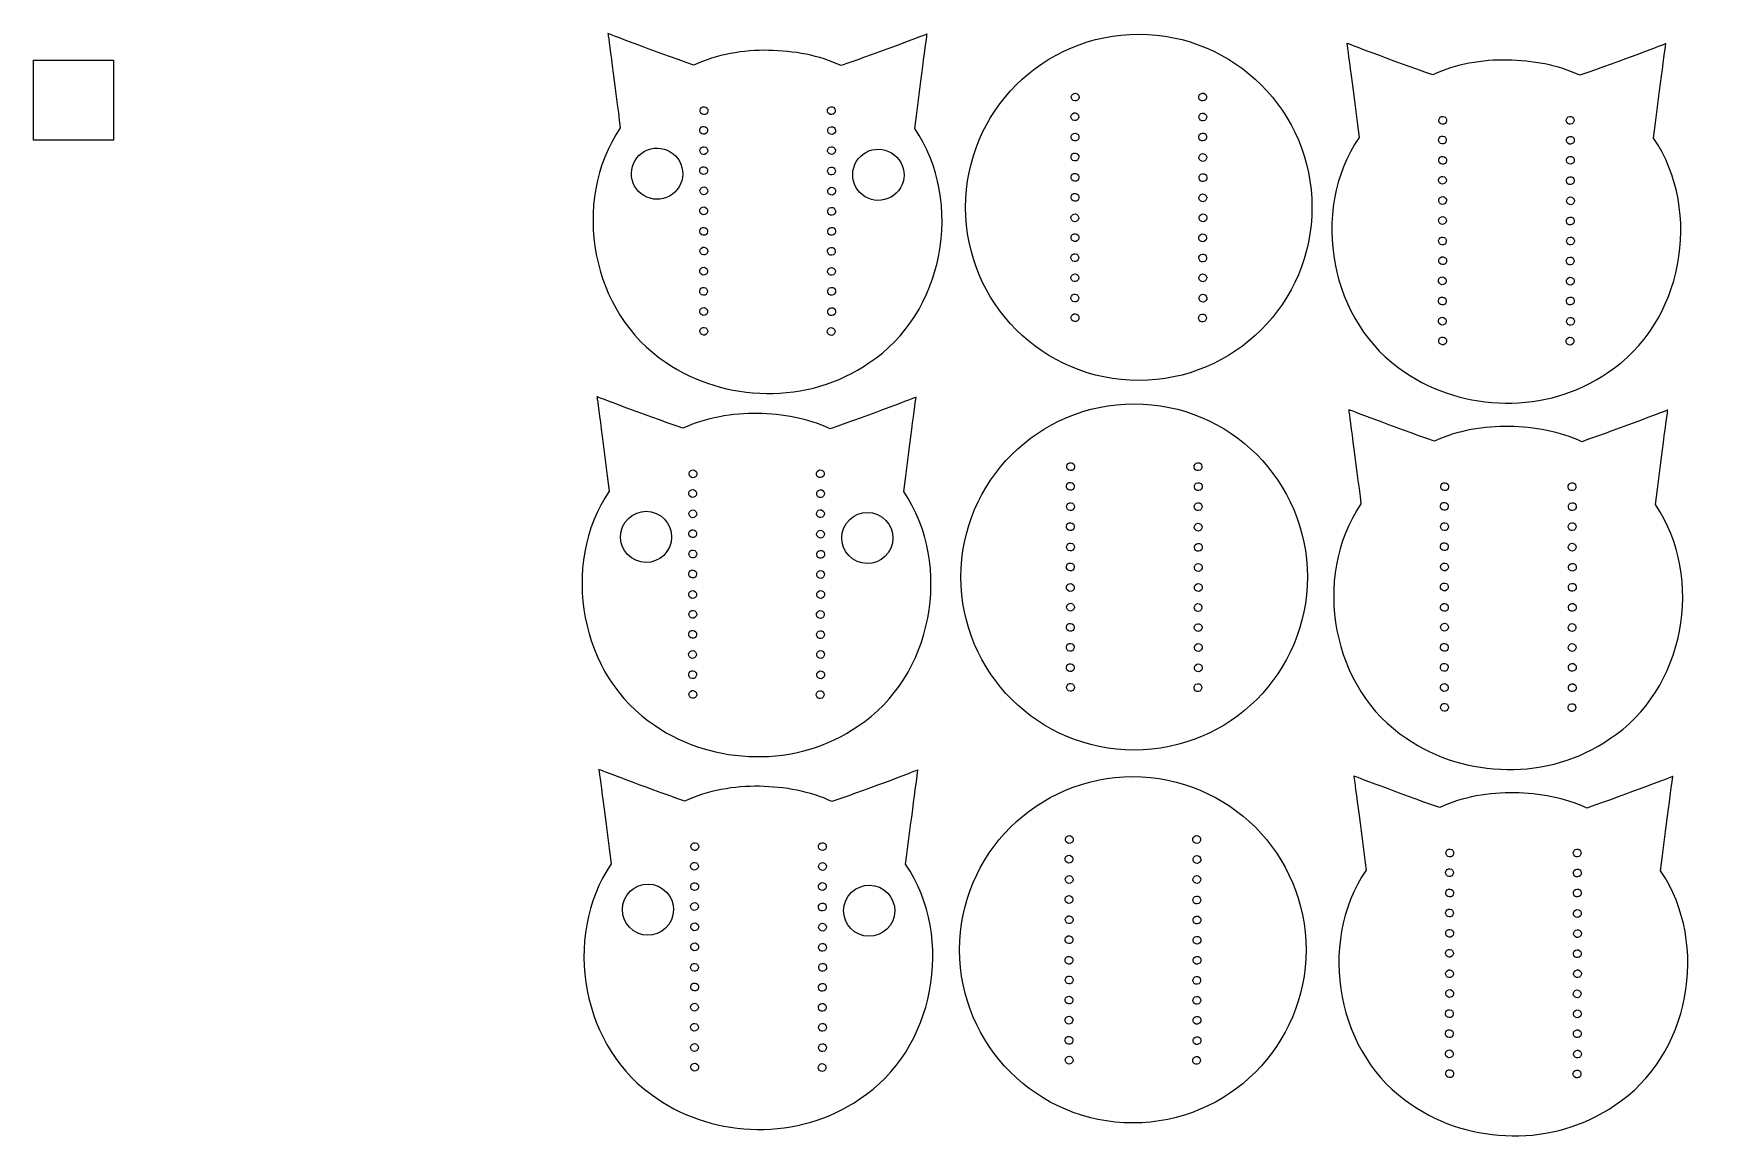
# Model space of a CAD drawing. Extents: x -60 to 149, y 150 to 288.
import ezdxf

# ---------------------------------------------------------------- set-up
doc = ezdxf.new("R2010")
doc.units = 0
doc.layers.add('Layer_1', color=7, linetype='CONTINUOUS')

msp = doc.modelspace()

# ---------------------------------------------------------------- linework, layer by layer
at = {"layer": 'Layer_1', "color": 7}
for points in [[(11.502856, 288.379494), (11.502856, 288.379494)], [(103.829852, 287.169958), (103.829852, 287.169958)], [(-60.287493, 285.035948), (-50.287493, 285.035948), (-50.287493, 275.035948), (-60.287493, 275.035948), (-60.287493, 285.035948)], [(39.909141, 278.800595), (39.909141, 278.800595)], [(70.377811, 280.375857), (70.377811, 280.375857)], [(86.303115, 280.488732), (86.303115, 280.488732)], [(23.983836, 278.68772), (23.983836, 278.68772)], [(70.337737, 277.918434), (70.337737, 277.918434)], [(86.324979, 277.991048), (86.324979, 277.991048)], [(116.310824, 277.478184), (116.310824, 277.478184)], [(132.236128, 277.591059), (132.236128, 277.591059)], [(23.943762, 276.230296), (23.943762, 276.230296)], [(39.931005, 276.302911), (39.931005, 276.302911)], [(70.358327, 275.376237), (70.358327, 275.376237)], [(86.314495, 275.491705), (86.314495, 275.491705)], [(116.27075, 275.02076), (116.27075, 275.02076)], [(132.257992, 275.093375), (132.257992, 275.093375)], [(18.90782, 273.786033), (18.90782, 273.786033)], [(23.964352, 273.6881), (23.964352, 273.6881)], [(39.92052, 273.803568), (39.92052, 273.803568)], [(46.560828, 273.648309), (46.560828, 273.648309)], [(70.341388, 272.880235), (70.341388, 272.880235)], [(86.320106, 272.932209), (86.320106, 272.932209)], [(116.29134, 272.478564), (116.29134, 272.478564)], [(132.247508, 272.594032), (132.247508, 272.594032)], [(23.947414, 271.192098), (23.947414, 271.192098)], [(39.926131, 271.244071), (39.926131, 271.244071)], [(70.355655, 270.346246), (70.355655, 270.346246)], [(86.33829, 270.417239), (86.33829, 270.417239)], [(23.96168, 268.658109), (23.96168, 268.658109)], [(39.944316, 268.729101), (39.944316, 268.729101)], [(116.274401, 269.982562), (116.274401, 269.982562)], [(132.253119, 270.034536), (132.253119, 270.034536)], [(23.954177, 266.157775), (23.954177, 266.157775)], [(39.931325, 266.208533), (39.931325, 266.208533)], [(70.348151, 267.845913), (70.348151, 267.845913)], [(86.325299, 267.89667), (86.325299, 267.89667)], [(99.47859, 266.650334), (99.47859, 266.650334)], [(116.288668, 267.448573), (116.288668, 267.448573)], [(132.271303, 267.519565), (132.271303, 267.519565)], [(70.337853, 265.283657), (70.337853, 265.283657)], [(86.34176, 265.395055), (86.34176, 265.395055)], [(116.281164, 264.948239), (116.281164, 264.948239)], [(132.258312, 264.998997), (132.258312, 264.998997)], [(23.943878, 263.595519), (23.943878, 263.595519)], [(39.947785, 263.706918), (39.947785, 263.706918)], [(70.360013, 262.814037), (70.360013, 262.814037)], [(86.30582, 262.890346), (86.30582, 262.890346)], [(116.270866, 262.385983), (116.270866, 262.385983)], [(132.274773, 262.497382), (132.274773, 262.497382)], [(23.966038, 261.125899), (23.966038, 261.125899)], [(39.911845, 261.202208), (39.911845, 261.202208)], [(70.333502, 260.300423), (70.333502, 260.300423)], [(86.31703, 260.380742), (86.31703, 260.380742)], [(116.293026, 259.916363), (116.293026, 259.916363)], [(132.238833, 259.992672), (132.238833, 259.992672)], [(23.939527, 258.612285), (23.939527, 258.612285)], [(39.923055, 258.692604), (39.923055, 258.692604)], [(70.327394, 257.790512), (70.327394, 257.790512)], [(86.325853, 257.893851), (86.325853, 257.893851)], [(23.93342, 256.102375), (23.93342, 256.102375)], [(39.931878, 256.205713), (39.931878, 256.205713)], [(116.266515, 257.402749), (116.266515, 257.402749)], [(132.250043, 257.483068), (132.250043, 257.483068)], [(23.93671, 253.576567), (23.93671, 253.576567)], [(39.943092, 253.663682), (39.943092, 253.663682)], [(70.330685, 255.264704), (70.330685, 255.264704)], [(86.337066, 255.35182), (86.337066, 255.35182)], [(116.260407, 254.892839), (116.260407, 254.892839)], [(132.258866, 254.996177), (132.258866, 254.996177)], [(70.358231, 252.792777), (70.358231, 252.792777)], [(86.280682, 252.871668), (86.280682, 252.871668)], [(116.263698, 252.367031), (116.263698, 252.367031)], [(132.270079, 252.454146), (132.270079, 252.454146)], [(23.964256, 251.104639), (23.964256, 251.104639)], [(39.886707, 251.183531), (39.886707, 251.183531)], [(116.291244, 249.895103), (116.291244, 249.895103)], [(132.213695, 249.973995), (132.213695, 249.973995)], [(10.12633, 242.97649), (10.12633, 242.97649)], [(104.065999, 241.36378), (104.065999, 241.36378)], [(22.607313, 233.284716), (22.607313, 233.284716)], [(38.532618, 233.397591), (38.532618, 233.397591)], [(69.807637, 234.166506), (69.807637, 234.166506)], [(85.732942, 234.279382), (85.732942, 234.279382)], [(22.56724, 230.827292), (22.56724, 230.827292)], [(38.554482, 230.899907), (38.554482, 230.899907)], [(69.767564, 231.709083), (69.767564, 231.709083)], [(85.754806, 231.781698), (85.754806, 231.781698)], [(116.54697, 231.672005), (116.54697, 231.672005)], [(132.472275, 231.78488), (132.472275, 231.78488)], [(69.788153, 229.166887), (69.788153, 229.166887)], [(85.744321, 229.282355), (85.744321, 229.282355)], [(116.506897, 229.214582), (116.506897, 229.214582)], [(132.494139, 229.287196), (132.494139, 229.287196)], [(17.531297, 228.383029), (17.531297, 228.383029)], [(22.587829, 228.285096), (22.587829, 228.285096)], [(38.543997, 228.400564), (38.543997, 228.400564)], [(45.184306, 228.245305), (45.184306, 228.245305)], [(69.771215, 226.670884), (69.771215, 226.670884)], [(85.749932, 226.722858), (85.749932, 226.722858)], [(116.527486, 226.672385), (116.527486, 226.672385)], [(132.483654, 226.787853), (132.483654, 226.787853)], [(22.570891, 225.789093), (22.570891, 225.789093)], [(38.549608, 225.841067), (38.549608, 225.841067)], [(22.585158, 223.255104), (22.585158, 223.255104)], [(38.567793, 223.326097), (38.567793, 223.326097)], [(69.785482, 224.136895), (69.785482, 224.136895)], [(85.768117, 224.207888), (85.768117, 224.207888)], [(116.510548, 224.176383), (116.510548, 224.176383)], [(132.489265, 224.228357), (132.489265, 224.228357)], [(22.577654, 220.754771), (22.577654, 220.754771)], [(38.554802, 220.805529), (38.554802, 220.805529)], [(69.777978, 221.636562), (69.777978, 221.636562)], [(85.755126, 221.687319), (85.755126, 221.687319)], [(98.908416, 220.440983), (98.908416, 220.440983)], [(116.524815, 221.642394), (116.524815, 221.642394)], [(132.50745, 221.713387), (132.50745, 221.713387)], [(22.567355, 218.192515), (22.567355, 218.192515)], [(38.571262, 218.303914), (38.571262, 218.303914)], [(69.767679, 219.074306), (69.767679, 219.074306)], [(85.771587, 219.185705), (85.771587, 219.185705)], [(116.517311, 219.142061), (116.517311, 219.142061)], [(132.494459, 219.192818), (132.494459, 219.192818)], [(69.789839, 216.604686), (69.789839, 216.604686)], [(85.735646, 216.680995), (85.735646, 216.680995)], [(116.507012, 216.579805), (116.507012, 216.579805)], [(132.51092, 216.691203), (132.51092, 216.691203)], [(22.589515, 215.722895), (22.589515, 215.722895)], [(38.535322, 215.799204), (38.535322, 215.799204)], [(69.763328, 214.091072), (69.763328, 214.091072)], [(85.746856, 214.171391), (85.746856, 214.171391)], [(116.529172, 214.110185), (116.529172, 214.110185)], [(132.474979, 214.186494), (132.474979, 214.186494)], [(22.563004, 213.209281), (22.563004, 213.209281)], [(38.546532, 213.2896), (38.546532, 213.2896)], [(85.75568, 211.6845), (85.75568, 211.6845)], [(132.486189, 211.67689), (132.486189, 211.67689)], [(22.556897, 210.699371), (22.556897, 210.699371)], [(38.555356, 210.802709), (38.555356, 210.802709)], [(69.757221, 211.581162), (69.757221, 211.581162)], [(116.502662, 211.596571), (116.502662, 211.596571)], [(22.560188, 208.173563), (22.560188, 208.173563)], [(38.566569, 208.260678), (38.566569, 208.260678)], [(69.760512, 209.055354), (69.760512, 209.055354)], [(85.766893, 209.142469), (85.766893, 209.142469)], [(116.496554, 209.08666), (116.496554, 209.08666)], [(132.495013, 209.189999), (132.495013, 209.189999)], [(22.587733, 205.701635), (22.587733, 205.701635)], [(38.510184, 205.780527), (38.510184, 205.780527)], [(69.788057, 206.583426), (69.788057, 206.583426)], [(85.710509, 206.662318), (85.710509, 206.662318)], [(116.499845, 206.560852), (116.499845, 206.560852)], [(132.506226, 206.647968), (132.506226, 206.647968)], [(116.52739, 204.088925), (116.52739, 204.088925)], [(132.449842, 204.167816), (132.449842, 204.167816)], [(10.362503, 196.372356), (10.362503, 196.372356)], [(104.70535, 195.565995), (104.70535, 195.565995)], [(22.84346, 186.680582), (22.84346, 186.680582)], [(38.768765, 186.793457), (38.768765, 186.793457)], [(69.640638, 187.562372), (69.640638, 187.562372)], [(85.565942, 187.675247), (85.565942, 187.675247)], [(69.600564, 185.104948), (69.600564, 185.104948)], [(85.587807, 185.177563), (85.587807, 185.177563)], [(117.186322, 185.874221), (117.186322, 185.874221)], [(133.111627, 185.987096), (133.111627, 185.987096)], [(22.803387, 184.223158), (22.803387, 184.223158)], [(38.790629, 184.295773), (38.790629, 184.295773)], [(69.621154, 182.562752), (69.621154, 182.562752)], [(85.577322, 182.67822), (85.577322, 182.67822)], [(117.146249, 183.416797), (117.146249, 183.416797)], [(133.133491, 183.489412), (133.133491, 183.489412)], [(17.767473, 181.778895), (17.767473, 181.778895)], [(22.823977, 181.680962), (22.823977, 181.680962)], [(38.780145, 181.79643), (38.780145, 181.79643)], [(45.420481, 181.641171), (45.420481, 181.641171)], [(117.166838, 180.874601), (117.166838, 180.874601)], [(133.123006, 180.990069), (133.123006, 180.990069)], [(22.807038, 179.18496), (22.807038, 179.18496)], [(38.785756, 179.236934), (38.785756, 179.236934)], [(69.604216, 180.06675), (69.604216, 180.06675)], [(85.582933, 180.118724), (85.582933, 180.118724)], [(117.1499, 178.378599), (117.1499, 178.378599)], [(133.128617, 178.430573), (133.128617, 178.430573)], [(22.821305, 176.650971), (22.821305, 176.650971)], [(38.80394, 176.721963), (38.80394, 176.721963)], [(69.618482, 177.532761), (69.618482, 177.532761)], [(85.601118, 177.603753), (85.601118, 177.603753)], [(22.813801, 174.150637), (22.813801, 174.150637)], [(38.790949, 174.201395), (38.790949, 174.201395)], [(69.610979, 175.032427), (69.610979, 175.032427)], [(85.588127, 175.083185), (85.588127, 175.083185)], [(117.164167, 175.84461), (117.164167, 175.84461)], [(133.146802, 175.915602), (133.146802, 175.915602)], [(69.60068, 172.470172), (69.60068, 172.470172)], [(85.604587, 172.58157), (85.604587, 172.58157)], [(98.741417, 173.836848), (98.741417, 173.836848)], [(117.156663, 173.344276), (117.156663, 173.344276)], [(133.133811, 173.395034), (133.133811, 173.395034)], [(22.803502, 171.588381), (22.803502, 171.588381)], [(38.80741, 171.69978), (38.80741, 171.69978)], [(69.62284, 170.000551), (69.62284, 170.000551)], [(85.568647, 170.076861), (85.568647, 170.076861)], [(117.146364, 170.78202), (117.146364, 170.78202)], [(133.150271, 170.893419), (133.150271, 170.893419)], [(22.825663, 169.118761), (22.825663, 169.118761)], [(38.77147, 169.195071), (38.77147, 169.195071)], [(117.168524, 168.3124), (117.168524, 168.3124)], [(133.114331, 168.388709), (133.114331, 168.388709)], [(22.799152, 166.605148), (22.799152, 166.605148)], [(38.78268, 166.685466), (38.78268, 166.685466)], [(69.596329, 167.486938), (69.596329, 167.486938)], [(85.579857, 167.567256), (85.579857, 167.567256)], [(117.142013, 165.798786), (117.142013, 165.798786)], [(133.125541, 165.879105), (133.125541, 165.879105)], [(22.793044, 164.095237), (22.793044, 164.095237)], [(38.791503, 164.198575), (38.791503, 164.198575)], [(69.590222, 164.977027), (69.590222, 164.977027)], [(85.58868, 165.080366), (85.58868, 165.080366)], [(22.796335, 161.569429), (22.796335, 161.569429)], [(38.802716, 161.656545), (38.802716, 161.656545)], [(69.593512, 162.451219), (69.593512, 162.451219)], [(85.599894, 162.538335), (85.599894, 162.538335)], [(117.135906, 163.288876), (117.135906, 163.288876)], [(133.134365, 163.392214), (133.134365, 163.392214)], [(69.621058, 159.979291), (69.621058, 159.979291)], [(85.543509, 160.058183), (85.543509, 160.058183)], [(117.139197, 160.763068), (117.139197, 160.763068)], [(133.145578, 160.850183), (133.145578, 160.850183)], [(22.823881, 159.097501), (22.823881, 159.097501)], [(38.746332, 159.176393), (38.746332, 159.176393)], [(117.166742, 158.29114), (117.166742, 158.29114)], [(133.089194, 158.370032), (133.089194, 158.370032)]]:
    msp.add_lwpolyline(points, dxfattribs=at)
for points in [[(11.502856, 288.379494), (11.502856, 288.379494), (12.425101, 281.49172), (13.037467, 276.587911)], [(22.244967, 284.428383), (16.999303, 286.24595), (11.502856, 288.379494), (11.502856, 288.379494)], [(51.375578, 288.317772), (51.375578, 288.317772), (45.879216, 286.184228), (40.633495, 284.366661)], [(49.840995, 276.526161), (50.453361, 281.429969), (51.375578, 288.317772), (51.375578, 288.317772)], [(56.18782, 266.650334), (56.18782, 278.604755), (65.87879, 288.295702), (77.833205, 288.295702)], [(77.833205, 288.295702), (89.78762, 288.295702), (99.47859, 278.604755), (99.47859, 266.650334)], [(103.829852, 287.169958), (103.829852, 287.169958), (104.752098, 280.282184), (105.364463, 275.378375)], [(114.571963, 283.218847), (109.326299, 285.036415), (103.829852, 287.169958), (103.829852, 287.169958)], [(143.702574, 287.108236), (143.702574, 287.108236), (138.206212, 284.974693), (132.960491, 283.157125)], [(142.167991, 275.316625), (142.780357, 280.220433), (143.702574, 287.108236), (143.702574, 287.108236)], [(31.582148, 286.275979), (28.483715, 286.332028), (25.05607, 285.774301), (22.244967, 284.428383)], [(40.633495, 284.366661), (37.939514, 285.656501), (34.68061, 286.219901), (31.582148, 286.275979)], [(123.909145, 285.066443), (120.810711, 285.122492), (117.383066, 284.564765), (114.571963, 283.218847)], [(132.960491, 283.157125), (130.266511, 284.446965), (127.007606, 285.010365), (123.909145, 285.066443)], [(69.404694, 280.487414), (69.435503, 280.756165), (69.67831, 280.949062), (69.947037, 280.918255)], [(69.947037, 280.918255), (70.215742, 280.887451), (70.40862, 280.644609), (70.377811, 280.375857)], [(85.329925, 280.377817), (85.299293, 280.646588), (85.492308, 280.889301), (85.761055, 280.919931)], [(85.761055, 280.919931), (86.02978, 280.950558), (86.272483, 280.757504), (86.303115, 280.488732)], [(23.441492, 278.256879), (23.172764, 278.287685), (22.979909, 278.530525), (23.010719, 278.799276)], [(23.010719, 278.799276), (23.041528, 279.068028), (23.284335, 279.260924), (23.553063, 279.230117)], [(23.553063, 279.230117), (23.821767, 279.199313), (24.014645, 278.956471), (23.983836, 278.68772)], [(38.93595, 278.689679), (38.905318, 278.958451), (39.098333, 279.201164), (39.367081, 279.231793)], [(39.367081, 279.231793), (39.635806, 279.26242), (39.878508, 279.069366), (39.909141, 278.800595)], [(39.909141, 278.800595), (39.939773, 278.531823), (39.746735, 278.289108), (39.47801, 278.258481)], [(69.835467, 279.945016), (69.566739, 279.975823), (69.373884, 280.218663), (69.404694, 280.487414)], [(70.377811, 280.375857), (70.347001, 280.107106), (70.104172, 279.914212), (69.835467, 279.945016)], [(85.871985, 279.946619), (85.603237, 279.915989), (85.360557, 280.109045), (85.329925, 280.377817)], [(86.303115, 280.488732), (86.333748, 280.219961), (86.14071, 279.977245), (85.871985, 279.946619)], [(22.970645, 276.341853), (23.001454, 276.610604), (23.244261, 276.8035), (23.512989, 276.772694)], [(23.983836, 278.68772), (23.953027, 278.418968), (23.710197, 278.226075), (23.441492, 278.256879)], [(23.512989, 276.772694), (23.781694, 276.74189), (23.974572, 276.499047), (23.943762, 276.230296)], [(38.957814, 276.191995), (38.927182, 276.460767), (39.120197, 276.703479), (39.388945, 276.734109)], [(39.47801, 278.258481), (39.209262, 278.227851), (38.966582, 278.420908), (38.93595, 278.689679)], [(39.388945, 276.734109), (39.65767, 276.764736), (39.900372, 276.571682), (39.931005, 276.302911)], [(69.795393, 277.487593), (69.526666, 277.518399), (69.333811, 277.761239), (69.36462, 278.02999)], [(69.36462, 278.02999), (69.395429, 278.298742), (69.638236, 278.491638), (69.906964, 278.460831)], [(70.337737, 277.918434), (70.306928, 277.649682), (70.064098, 277.456789), (69.795393, 277.487593)], [(69.906964, 278.460831), (70.175669, 278.430027), (70.368546, 278.187185), (70.337737, 277.918434)], [(85.351789, 277.880133), (85.321157, 278.148904), (85.514172, 278.391617), (85.78292, 278.422247)], [(85.893849, 277.448934), (85.625101, 277.418305), (85.382421, 277.611361), (85.351789, 277.880133)], [(85.78292, 278.422247), (86.051645, 278.452873), (86.294347, 278.25982), (86.324979, 277.991048)], [(86.324979, 277.991048), (86.355612, 277.722277), (86.162574, 277.479561), (85.893849, 277.448934)], [(115.76848, 277.047343), (115.499752, 277.078149), (115.306897, 277.320989), (115.337706, 277.58974)], [(115.337706, 277.58974), (115.368516, 277.858492), (115.611323, 278.051388), (115.88005, 278.020581)], [(116.310824, 277.478184), (116.280014, 277.209432), (116.037184, 277.016539), (115.76848, 277.047343)], [(115.88005, 278.020581), (116.148755, 277.989778), (116.341633, 277.746935), (116.310824, 277.478184)], [(131.262938, 277.480143), (131.232306, 277.748915), (131.42532, 277.991628), (131.694068, 278.022257)], [(131.804998, 277.048945), (131.53625, 277.018316), (131.29357, 277.211372), (131.262938, 277.480143)], [(131.694068, 278.022257), (131.962793, 278.052884), (132.205496, 277.85983), (132.236128, 277.591059)], [(132.236128, 277.591059), (132.26676, 277.322287), (132.073723, 277.079572), (131.804998, 277.048945)], [(13.037467, 276.587911), (6.801626, 267.385801), (9.372586, 253.352414), (18.770078, 247.263244)], [(23.401418, 275.799455), (23.132691, 275.830261), (22.939836, 276.073101), (22.970645, 276.341853)], [(23.943762, 276.230296), (23.912953, 275.961545), (23.670123, 275.768651), (23.401418, 275.799455)], [(39.499874, 275.760797), (39.231126, 275.730167), (38.988446, 275.923224), (38.957814, 276.191995)], [(39.931005, 276.302911), (39.961637, 276.034139), (39.768599, 275.791424), (39.499874, 275.760797)], [(44.108356, 247.201522), (53.505848, 253.290664), (56.076836, 267.324079), (49.840995, 276.526161)], [(69.815983, 274.945396), (69.547255, 274.976203), (69.3544, 275.219043), (69.38521, 275.487794)], [(69.38521, 275.487794), (69.416019, 275.756545), (69.658826, 275.949442), (69.927554, 275.918635)], [(70.358327, 275.376237), (70.327518, 275.107486), (70.084688, 274.914592), (69.815983, 274.945396)], [(69.927554, 275.918635), (70.196258, 275.887831), (70.389136, 275.644989), (70.358327, 275.376237)], [(85.341304, 275.38079), (85.310672, 275.649561), (85.503687, 275.892274), (85.772435, 275.922904)], [(85.883364, 274.949592), (85.614616, 274.918962), (85.371936, 275.112018), (85.341304, 275.38079)], [(85.772435, 275.922904), (86.04116, 275.953531), (86.283863, 275.760477), (86.314495, 275.491705)], [(86.314495, 275.491705), (86.345127, 275.222934), (86.152089, 274.980218), (85.883364, 274.949592)], [(105.364463, 275.378375), (99.128622, 266.176265), (101.699582, 252.142878), (111.097074, 246.053708)], [(115.728406, 274.589919), (115.459678, 274.620726), (115.266824, 274.863565), (115.297633, 275.132317)], [(115.297633, 275.132317), (115.328442, 275.401068), (115.571249, 275.593964), (115.839977, 275.563158)], [(116.27075, 275.02076), (116.239941, 274.752009), (115.997111, 274.559115), (115.728406, 274.589919)], [(115.839977, 275.563158), (116.108682, 275.532354), (116.301559, 275.289511), (116.27075, 275.02076)], [(131.284802, 274.982459), (131.25417, 275.251231), (131.447184, 275.493944), (131.715932, 275.524573)], [(131.826862, 274.551261), (131.558114, 274.520631), (131.315434, 274.713688), (131.284802, 274.982459)], [(131.715932, 275.524573), (131.984657, 275.5552), (132.22736, 275.362146), (132.257992, 275.093375)], [(132.257992, 275.093375), (132.288625, 274.824603), (132.095587, 274.581888), (131.826862, 274.551261)], [(136.435352, 245.991986), (145.832844, 252.081128), (148.403832, 266.114543), (142.167991, 275.316625)], [(14.449144, 270.493204), (14.317197, 271.63028), (14.803733, 272.750994), (15.724546, 273.431034)], [(15.724546, 273.431034), (16.645359, 274.111074), (17.859704, 274.246498), (18.90782, 273.786033)], [(18.90782, 273.786033), (19.959915, 273.334732), (20.690177, 272.355095), (20.822124, 271.218019)], [(23.422008, 273.257259), (23.15328, 273.288065), (22.960426, 273.530905), (22.991235, 273.799656)], [(22.991235, 273.799656), (23.022044, 274.068408), (23.264851, 274.261304), (23.533579, 274.230498)], [(23.964352, 273.6881), (23.933543, 273.419348), (23.690713, 273.226455), (23.422008, 273.257259)], [(23.533579, 274.230498), (23.802283, 274.199694), (23.995161, 273.956851), (23.964352, 273.6881)], [(38.947329, 273.692652), (38.916697, 273.961424), (39.109712, 274.204137), (39.37846, 274.234766)], [(39.489389, 273.261454), (39.220641, 273.230825), (38.977962, 273.423881), (38.947329, 273.692652)], [(39.37846, 274.234766), (39.647185, 274.265393), (39.889888, 274.072339), (39.92052, 273.803568)], [(39.92052, 273.803568), (39.951152, 273.534796), (39.758114, 273.292081), (39.489389, 273.261454)], [(42.102152, 270.35548), (41.970205, 271.492555), (42.456742, 272.613269), (43.377554, 273.29331)], [(43.377554, 273.29331), (44.298367, 273.97335), (45.512712, 274.108774), (46.560828, 273.648309)], [(46.560828, 273.648309), (47.612923, 273.197008), (48.343185, 272.21737), (48.475133, 271.080294)], [(69.799045, 272.449394), (69.530317, 272.480201), (69.337462, 272.723041), (69.368271, 272.991792)], [(69.368271, 272.991792), (69.399081, 273.260543), (69.641888, 273.453439), (69.910615, 273.422633)], [(70.341388, 272.880235), (70.310579, 272.611484), (70.067749, 272.41859), (69.799045, 272.449394)], [(69.910615, 273.422633), (70.17932, 273.391829), (70.372198, 273.148986), (70.341388, 272.880235)], [(85.346915, 272.821294), (85.316283, 273.090065), (85.509298, 273.332778), (85.778046, 273.363407)], [(85.888975, 272.390095), (85.620227, 272.359466), (85.377548, 272.552522), (85.346915, 272.821294)], [(85.778046, 273.363407), (86.046771, 273.394034), (86.289474, 273.200981), (86.320106, 272.932209)], [(86.320106, 272.932209), (86.350738, 272.663438), (86.1577, 272.420722), (85.888975, 272.390095)], [(115.748996, 272.047723), (115.480268, 272.078529), (115.287413, 272.321369), (115.318223, 272.59012)], [(115.318223, 272.59012), (115.349032, 272.858872), (115.591839, 273.051768), (115.860566, 273.020962)], [(116.29134, 272.478564), (116.26053, 272.209813), (116.017701, 272.016919), (115.748996, 272.047723)], [(115.860566, 273.020962), (116.129271, 272.990158), (116.322149, 272.747315), (116.29134, 272.478564)], [(131.274317, 272.483116), (131.243685, 272.751888), (131.4367, 272.994601), (131.705448, 273.02523)], [(131.816377, 272.051918), (131.547629, 272.021289), (131.304949, 272.214345), (131.274317, 272.483116)], [(131.705448, 273.02523), (131.974173, 273.055857), (132.216875, 272.862803), (132.247508, 272.594032)], [(132.247508, 272.594032), (132.27814, 272.32526), (132.085102, 272.082545), (131.816377, 272.051918)], [(16.363448, 267.92519), (15.311354, 268.376491), (14.581091, 269.356129), (14.449144, 270.493204)], [(20.822124, 271.218019), (20.954071, 270.080943), (20.467535, 268.960229), (19.546722, 268.280189)], [(23.40507, 270.761256), (23.136342, 270.792063), (22.943487, 271.034903), (22.974296, 271.303654)], [(22.974296, 271.303654), (23.005106, 271.572406), (23.247913, 271.765302), (23.51664, 271.734495)], [(23.947414, 271.192098), (23.916604, 270.923346), (23.673774, 270.730453), (23.40507, 270.761256)], [(23.51664, 271.734495), (23.785345, 271.703691), (23.978223, 271.460849), (23.947414, 271.192098)], [(38.952941, 271.133156), (38.922308, 271.401927), (39.115323, 271.64464), (39.384071, 271.67527)], [(39.495001, 270.701958), (39.226253, 270.671328), (38.983573, 270.864384), (38.952941, 271.133156)], [(39.384071, 271.67527), (39.652796, 271.705897), (39.895499, 271.512843), (39.926131, 271.244071)], [(39.926131, 271.244071), (39.956763, 270.9753), (39.763726, 270.732584), (39.495001, 270.701958)], [(44.016457, 267.787465), (42.964362, 268.238766), (42.234099, 269.218404), (42.102152, 270.35548)], [(48.475133, 271.080294), (48.60708, 269.943219), (48.120543, 268.822505), (47.19973, 268.142465)], [(69.813311, 269.915405), (69.544584, 269.946212), (69.351729, 270.189052), (69.382538, 270.457803)], [(69.382538, 270.457803), (69.413347, 270.726554), (69.656154, 270.91945), (69.924882, 270.888644)], [(70.355655, 270.346246), (70.324846, 270.077495), (70.082016, 269.884601), (69.813311, 269.915405)], [(69.924882, 270.888644), (70.193587, 270.85784), (70.386465, 270.614997), (70.355655, 270.346246)], [(85.3651, 270.306323), (85.334468, 270.575095), (85.527483, 270.817808), (85.79623, 270.848437)], [(85.79623, 270.848437), (86.064955, 270.879064), (86.307658, 270.68601), (86.33829, 270.417239)], [(86.33829, 270.417239), (86.368923, 270.148467), (86.175885, 269.905752), (85.90716, 269.875125)], [(115.301284, 270.094118), (115.332093, 270.36287), (115.5749, 270.555766), (115.843628, 270.524959)], [(115.843628, 270.524959), (116.112333, 270.494155), (116.305211, 270.251313), (116.274401, 269.982562)], [(131.279928, 269.92362), (131.249296, 270.192392), (131.442311, 270.435104), (131.711059, 270.465734)], [(131.711059, 270.465734), (131.979784, 270.496361), (132.222487, 270.303307), (132.253119, 270.034536)], [(19.546722, 268.280189), (18.625909, 267.600149), (17.411564, 267.464725), (16.363448, 267.92519)], [(23.419337, 268.227267), (23.150609, 268.258074), (22.957754, 268.500914), (22.988563, 268.769665)], [(22.988563, 268.769665), (23.019372, 269.038417), (23.262179, 269.231313), (23.530907, 269.200506)], [(23.96168, 268.658109), (23.930871, 268.389357), (23.688041, 268.196464), (23.419337, 268.227267)], [(23.530907, 269.200506), (23.799612, 269.169702), (23.99249, 268.92686), (23.96168, 268.658109)], [(38.971125, 268.618186), (38.940493, 268.886957), (39.133508, 269.12967), (39.402256, 269.160299)], [(39.513185, 268.186987), (39.244437, 268.156358), (39.001757, 268.349414), (38.971125, 268.618186)], [(39.402256, 269.160299), (39.670981, 269.190926), (39.913683, 268.997873), (39.944316, 268.729101)], [(39.944316, 268.729101), (39.974948, 268.46033), (39.78191, 268.217614), (39.513185, 268.186987)], [(69.375034, 267.957469), (69.405844, 268.226221), (69.648651, 268.419117), (69.917378, 268.38831)], [(69.917378, 268.38831), (70.186083, 268.357506), (70.378961, 268.114664), (70.348151, 267.845913)], [(85.352109, 267.785755), (85.321477, 268.054526), (85.514492, 268.297239), (85.783239, 268.327868)], [(85.90716, 269.875125), (85.638412, 269.844495), (85.395732, 270.037552), (85.3651, 270.306323)], [(85.783239, 268.327868), (86.051964, 268.358495), (86.294667, 268.165442), (86.325299, 267.89667)], [(115.732057, 269.551721), (115.46333, 269.582527), (115.270475, 269.825367), (115.301284, 270.094118)], [(116.274401, 269.982562), (116.243592, 269.71381), (116.000762, 269.520917), (115.732057, 269.551721)], [(131.821988, 269.492422), (131.55324, 269.461792), (131.310561, 269.654848), (131.279928, 269.92362)], [(132.253119, 270.034536), (132.283751, 269.765764), (132.090713, 269.523049), (131.821988, 269.492422)], [(23.411833, 265.726934), (23.143105, 265.75774), (22.95025, 266.00058), (22.981059, 266.269332)], [(22.981059, 266.269332), (23.011869, 266.538083), (23.254676, 266.730979), (23.523403, 266.700173)], [(23.954177, 266.157775), (23.923367, 265.889024), (23.680537, 265.69613), (23.411833, 265.726934)], [(23.523403, 266.700173), (23.792108, 266.669369), (23.984986, 266.426526), (23.954177, 266.157775)], [(38.958134, 266.097617), (38.927502, 266.366389), (39.120517, 266.609101), (39.389265, 266.639731)], [(39.389265, 266.639731), (39.65799, 266.670358), (39.900692, 266.477304), (39.931325, 266.208533)], [(39.931325, 266.208533), (39.961957, 265.939761), (39.768919, 265.697046), (39.500194, 265.666419)], [(47.19973, 268.142465), (46.278918, 267.462424), (45.064572, 267.327), (44.016457, 267.787465)], [(77.833205, 245.004932), (65.87879, 245.004932), (56.18782, 254.695912), (56.18782, 266.650334)], [(69.805808, 267.415072), (69.53708, 267.445878), (69.344225, 267.688718), (69.375034, 267.957469)], [(70.348151, 267.845913), (70.317342, 267.577161), (70.074512, 267.384268), (69.805808, 267.415072)], [(99.47859, 266.650334), (99.47859, 254.695912), (89.78762, 245.004932), (77.833205, 245.004932)], [(85.894169, 267.354556), (85.625421, 267.323927), (85.382741, 267.516983), (85.352109, 267.785755)], [(86.325299, 267.89667), (86.355932, 267.627899), (86.162894, 267.385183), (85.894169, 267.354556)], [(115.746324, 267.017732), (115.477597, 267.048538), (115.284742, 267.291378), (115.315551, 267.560129)], [(115.315551, 267.560129), (115.34636, 267.828881), (115.589167, 268.021777), (115.857895, 267.99097)], [(116.288668, 267.448573), (116.257859, 267.179821), (116.015029, 266.986928), (115.746324, 267.017732)], [(115.857895, 267.99097), (116.1266, 267.960166), (116.319477, 267.717324), (116.288668, 267.448573)], [(131.298113, 267.40865), (131.267481, 267.677421), (131.460495, 267.920134), (131.729243, 267.950764)], [(131.840173, 266.977451), (131.571425, 266.946822), (131.328745, 267.139878), (131.298113, 267.40865)], [(131.729243, 267.950764), (131.997968, 267.98139), (132.240671, 267.788337), (132.271303, 267.519565)], [(132.271303, 267.519565), (132.301935, 267.250794), (132.108898, 267.008078), (131.840173, 266.977451)], [(22.970761, 263.707076), (23.00157, 263.975827), (23.244377, 264.168723), (23.513105, 264.137917)], [(23.513105, 264.137917), (23.781809, 264.107113), (23.974687, 263.86427), (23.943878, 263.595519)], [(38.974595, 263.596002), (38.943963, 263.864774), (39.136977, 264.107487), (39.405725, 264.138116)], [(39.500194, 265.666419), (39.231446, 265.635789), (38.988766, 265.828845), (38.958134, 266.097617)], [(39.405725, 264.138116), (39.67445, 264.168743), (39.917153, 263.975689), (39.947785, 263.706918)], [(69.795509, 264.852816), (69.526781, 264.883622), (69.333926, 265.126462), (69.364735, 265.395213)], [(69.364735, 265.395213), (69.395545, 265.663965), (69.638352, 265.856861), (69.907079, 265.826055)], [(70.337853, 265.283657), (70.307043, 265.014905), (70.064214, 264.822012), (69.795509, 264.852816)], [(69.907079, 265.826055), (70.175784, 265.795251), (70.368662, 265.552408), (70.337853, 265.283657)], [(85.36857, 265.28414), (85.337937, 265.552911), (85.530952, 265.795624), (85.7997, 265.826254)], [(85.91063, 264.852942), (85.641882, 264.822312), (85.399202, 265.015368), (85.36857, 265.28414)], [(85.7997, 265.826254), (86.068425, 265.856881), (86.311128, 265.663827), (86.34176, 265.395055)], [(86.34176, 265.395055), (86.372392, 265.126284), (86.179355, 264.883568), (85.91063, 264.852942)], [(115.73882, 264.517398), (115.470093, 264.548205), (115.277238, 264.791044), (115.308047, 265.059796)], [(115.308047, 265.059796), (115.338856, 265.328547), (115.581663, 265.521443), (115.850391, 265.490637)], [(116.281164, 264.948239), (116.250355, 264.679488), (116.007525, 264.486594), (115.73882, 264.517398)], [(115.850391, 265.490637), (116.119096, 265.459833), (116.311974, 265.21699), (116.281164, 264.948239)], [(131.285122, 264.888081), (131.25449, 265.156853), (131.447504, 265.399565), (131.716252, 265.430195)], [(131.827182, 264.456883), (131.558434, 264.426253), (131.315754, 264.61931), (131.285122, 264.888081)], [(131.716252, 265.430195), (131.984977, 265.460822), (132.22768, 265.267768), (132.258312, 264.998997)], [(132.258312, 264.998997), (132.288944, 264.730225), (132.095907, 264.48751), (131.827182, 264.456883)], [(23.401534, 263.164678), (23.132806, 263.195485), (22.939951, 263.438325), (22.970761, 263.707076)], [(23.943878, 263.595519), (23.913069, 263.326768), (23.670239, 263.133874), (23.401534, 263.164678)], [(39.516655, 263.164804), (39.247907, 263.134174), (39.005227, 263.327231), (38.974595, 263.596002)], [(39.947785, 263.706918), (39.978417, 263.438146), (39.78538, 263.195431), (39.516655, 263.164804)], [(69.817669, 262.383196), (69.548941, 262.414002), (69.356086, 262.656842), (69.386896, 262.925593)], [(69.386896, 262.925593), (69.417705, 263.194345), (69.660512, 263.387241), (69.92924, 263.356434)], [(70.360013, 262.814037), (70.329204, 262.545285), (70.086374, 262.352392), (69.817669, 262.383196)], [(69.92924, 263.356434), (70.197944, 263.325631), (70.390822, 263.082788), (70.360013, 262.814037)], [(85.332629, 262.77943), (85.301997, 263.048202), (85.495012, 263.290915), (85.76376, 263.321544)], [(85.874689, 262.348232), (85.605941, 262.317603), (85.363262, 262.510659), (85.332629, 262.77943)], [(85.76376, 263.321544), (86.032485, 263.352171), (86.275188, 263.159117), (86.30582, 262.890346)], [(86.30582, 262.890346), (86.336452, 262.621574), (86.143414, 262.378859), (85.874689, 262.348232)], [(115.728522, 261.955142), (115.459794, 261.985949), (115.266939, 262.228789), (115.297748, 262.49754)], [(115.297748, 262.49754), (115.328558, 262.766291), (115.571365, 262.959188), (115.840092, 262.928381)], [(116.270866, 262.385983), (116.240056, 262.117232), (115.997226, 261.924338), (115.728522, 261.955142)], [(115.840092, 262.928381), (116.108797, 262.897577), (116.301675, 262.654735), (116.270866, 262.385983)], [(131.301582, 262.386466), (131.27095, 262.655238), (131.463965, 262.897951), (131.732713, 262.92858)], [(131.843642, 261.955268), (131.574894, 261.924639), (131.332215, 262.117695), (131.301582, 262.386466)], [(131.732713, 262.92858), (132.001438, 262.959207), (132.244141, 262.766153), (132.274773, 262.497382)], [(132.274773, 262.497382), (132.305405, 262.22861), (132.112367, 261.985895), (131.843642, 261.955268)], [(23.423694, 260.695058), (23.154966, 260.725864), (22.962111, 260.968704), (22.992921, 261.237456)], [(22.992921, 261.237456), (23.02373, 261.506207), (23.266537, 261.699103), (23.535265, 261.668297)], [(23.966038, 261.125899), (23.935229, 260.857148), (23.692399, 260.664254), (23.423694, 260.695058)], [(23.535265, 261.668297), (23.803969, 261.637493), (23.996847, 261.39465), (23.966038, 261.125899)], [(38.938654, 261.091293), (38.908022, 261.360064), (39.101037, 261.602777), (39.369785, 261.633407)], [(39.480714, 260.660094), (39.211966, 260.629465), (38.969287, 260.822521), (38.938654, 261.091293)], [(39.369785, 261.633407), (39.63851, 261.664033), (39.881213, 261.47098), (39.911845, 261.202208)], [(39.911845, 261.202208), (39.942477, 260.933437), (39.749439, 260.690721), (39.480714, 260.660094)], [(69.791158, 259.869582), (69.52243, 259.900388), (69.329576, 260.143228), (69.360385, 260.41198)], [(69.360385, 260.41198), (69.391194, 260.680731), (69.634001, 260.873627), (69.902729, 260.842821)], [(70.333502, 260.300423), (70.302693, 260.031672), (70.059863, 259.838778), (69.791158, 259.869582)], [(69.902729, 260.842821), (70.171434, 260.812017), (70.364311, 260.569174), (70.333502, 260.300423)], [(85.34384, 260.269826), (85.313207, 260.538598), (85.506222, 260.781311), (85.77497, 260.81194)], [(85.885899, 259.838628), (85.617152, 259.807998), (85.374472, 260.001055), (85.34384, 260.269826)], [(85.77497, 260.81194), (86.043695, 260.842567), (86.286398, 260.649513), (86.31703, 260.380742)], [(86.31703, 260.380742), (86.347662, 260.11197), (86.154624, 259.869255), (85.885899, 259.838628)], [(115.750682, 259.485522), (115.481954, 259.516329), (115.289099, 259.759168), (115.319908, 260.02792)], [(115.319908, 260.02792), (115.350718, 260.296671), (115.593525, 260.489567), (115.862252, 260.458761)], [(116.293026, 259.916363), (116.262216, 259.647612), (116.019387, 259.454718), (115.750682, 259.485522)], [(115.862252, 260.458761), (116.130957, 260.427957), (116.323835, 260.185114), (116.293026, 259.916363)], [(131.265642, 259.881757), (131.23501, 260.150528), (131.428025, 260.393241), (131.696773, 260.423871)], [(131.807702, 259.450558), (131.538954, 259.419929), (131.296274, 259.612985), (131.265642, 259.881757)], [(131.696773, 260.423871), (131.965498, 260.454497), (132.208201, 260.261444), (132.238833, 259.992672)], [(132.238833, 259.992672), (132.269465, 259.723901), (132.076427, 259.481185), (131.807702, 259.450558)], [(23.397183, 258.181444), (23.128456, 258.212251), (22.935601, 258.455091), (22.96641, 258.723842)], [(22.96641, 258.723842), (22.997219, 258.992593), (23.240026, 259.18549), (23.508754, 259.154683)], [(23.939527, 258.612285), (23.908718, 258.343534), (23.665888, 258.15064), (23.397183, 258.181444)], [(23.508754, 259.154683), (23.777459, 259.123879), (23.970336, 258.881037), (23.939527, 258.612285)], [(38.949865, 258.581689), (38.919232, 258.85046), (39.112247, 259.093173), (39.380995, 259.123802)], [(39.491925, 258.15049), (39.223177, 258.119861), (38.980497, 258.312917), (38.949865, 258.581689)], [(39.380995, 259.123802), (39.64972, 259.154429), (39.892423, 258.961376), (39.923055, 258.692604)], [(39.923055, 258.692604), (39.953687, 258.423833), (39.76065, 258.181117), (39.491925, 258.15049)], [(69.785051, 257.359671), (69.516323, 257.390478), (69.323468, 257.633318), (69.354277, 257.902069)], [(69.354277, 257.902069), (69.385087, 258.17082), (69.627893, 258.363717), (69.896621, 258.33291)], [(70.327394, 257.790512), (70.296585, 257.521761), (70.053755, 257.328867), (69.785051, 257.359671)], [(69.896621, 258.33291), (70.165326, 258.302106), (70.358204, 258.059264), (70.327394, 257.790512)], [(85.352663, 257.782935), (85.322031, 258.051707), (85.515045, 258.29442), (85.783793, 258.325049)], [(85.894723, 257.351737), (85.625975, 257.321107), (85.383295, 257.514164), (85.352663, 257.782935)], [(85.783793, 258.325049), (86.052518, 258.355676), (86.295221, 258.162622), (86.325853, 257.893851)], [(86.325853, 257.893851), (86.356485, 257.625079), (86.163448, 257.382364), (85.894723, 257.351737)], [(115.293398, 257.514306), (115.324207, 257.783057), (115.567014, 257.975954), (115.835742, 257.945147)], [(115.835742, 257.945147), (116.104446, 257.914343), (116.297324, 257.671501), (116.266515, 257.402749)], [(131.276852, 257.372153), (131.24622, 257.640924), (131.439235, 257.883637), (131.707983, 257.914266)], [(131.707983, 257.914266), (131.976708, 257.944893), (132.219411, 257.75184), (132.250043, 257.483068)], [(23.391076, 255.671534), (23.122348, 255.70234), (22.929493, 255.94518), (22.960302, 256.213931)], [(22.960302, 256.213931), (22.991112, 256.482683), (23.233919, 256.675579), (23.502646, 256.644773)], [(23.93342, 256.102375), (23.90261, 255.833623), (23.65978, 255.64073), (23.391076, 255.671534)], [(23.502646, 256.644773), (23.771351, 256.613969), (23.964229, 256.371126), (23.93342, 256.102375)], [(38.958688, 256.094798), (38.928056, 256.363569), (39.12107, 256.606282), (39.389818, 256.636911)], [(39.500748, 255.663599), (39.232, 255.63297), (38.98932, 255.826026), (38.958688, 256.094798)], [(39.389818, 256.636911), (39.658543, 256.667538), (39.901246, 256.474485), (39.931878, 256.205713)], [(39.931878, 256.205713), (39.96251, 255.936942), (39.769473, 255.694226), (39.500748, 255.663599)], [(69.357568, 255.376261), (69.388377, 255.645012), (69.631184, 255.837909), (69.899912, 255.807102)], [(69.899912, 255.807102), (70.168617, 255.776298), (70.361494, 255.533456), (70.330685, 255.264704)], [(85.363876, 255.240904), (85.333244, 255.509676), (85.526259, 255.752389), (85.795007, 255.783018)], [(85.795007, 255.783018), (86.063732, 255.813645), (86.306434, 255.620591), (86.337066, 255.35182)], [(115.724171, 256.971908), (115.455443, 257.002715), (115.262588, 257.245555), (115.293398, 257.514306)], [(116.266515, 257.402749), (116.235706, 257.133998), (115.992876, 256.941104), (115.724171, 256.971908)], [(131.818912, 256.940954), (131.550164, 256.910325), (131.307485, 257.103381), (131.276852, 257.372153)], [(132.250043, 257.483068), (132.280675, 257.214297), (132.087637, 256.971581), (131.818912, 256.940954)], [(23.394366, 253.145726), (23.125639, 253.176532), (22.932784, 253.419372), (22.963593, 253.688124)], [(22.963593, 253.688124), (22.994402, 253.956875), (23.237209, 254.149771), (23.505937, 254.118965)], [(23.93671, 253.576567), (23.905901, 253.307816), (23.663071, 253.114922), (23.394366, 253.145726)], [(23.505937, 254.118965), (23.774642, 254.088161), (23.96752, 253.845318), (23.93671, 253.576567)], [(38.969901, 253.552767), (38.939269, 253.821538), (39.132284, 254.064251), (39.401032, 254.094881)], [(39.401032, 254.094881), (39.669757, 254.125507), (39.912459, 253.932454), (39.943092, 253.663682)], [(39.943092, 253.663682), (39.973724, 253.394911), (39.780686, 253.152195), (39.511961, 253.121568)], [(69.788341, 254.833863), (69.519614, 254.86467), (69.326759, 255.10751), (69.357568, 255.376261)], [(70.330685, 255.264704), (70.299876, 254.995953), (70.057046, 254.803059), (69.788341, 254.833863)], [(85.905936, 254.809706), (85.637188, 254.779077), (85.394508, 254.972133), (85.363876, 255.240904)], [(86.337066, 255.35182), (86.367699, 255.083048), (86.174661, 254.840333), (85.905936, 254.809706)], [(115.718063, 254.461998), (115.449336, 254.492804), (115.256481, 254.735644), (115.28729, 255.004396)], [(115.28729, 255.004396), (115.318099, 255.273147), (115.560906, 255.466043), (115.829634, 255.435237)], [(116.260407, 254.892839), (116.229598, 254.624088), (115.986768, 254.431194), (115.718063, 254.461998)], [(115.829634, 255.435237), (116.098339, 255.404433), (116.291217, 255.16159), (116.260407, 254.892839)], [(131.285676, 254.885262), (131.255043, 255.154033), (131.448058, 255.396746), (131.716806, 255.427376)], [(131.827736, 254.454063), (131.558988, 254.423434), (131.316308, 254.61649), (131.285676, 254.885262)], [(131.716806, 255.427376), (131.985531, 255.458002), (132.228234, 255.264949), (132.258866, 254.996177)], [(132.258866, 254.996177), (132.289498, 254.727406), (132.096461, 254.48469), (131.827736, 254.454063)], [(22.991139, 251.216196), (23.021948, 251.484947), (23.264755, 251.677843), (23.533483, 251.647037)], [(23.533483, 251.647037), (23.802188, 251.616233), (23.995065, 251.37339), (23.964256, 251.104639)], [(38.913517, 251.072615), (38.882885, 251.341387), (39.075899, 251.5841), (39.344647, 251.614729)], [(39.511961, 253.121568), (39.243213, 253.090939), (39.000533, 253.283995), (38.969901, 253.552767)], [(39.344647, 251.614729), (39.613372, 251.645356), (39.856075, 251.452302), (39.886707, 251.183531)], [(69.815887, 252.361936), (69.547159, 252.392742), (69.354305, 252.635582), (69.385114, 252.904333)], [(69.385114, 252.904333), (69.415923, 253.173085), (69.65873, 253.365981), (69.927458, 253.335174)], [(70.358231, 252.792777), (70.327422, 252.524025), (70.084592, 252.331132), (69.815887, 252.361936)], [(69.927458, 253.335174), (70.196162, 253.304371), (70.38904, 253.061528), (70.358231, 252.792777)], [(85.307492, 252.760753), (85.27686, 253.029524), (85.469874, 253.272237), (85.738622, 253.302867)], [(85.849552, 252.329555), (85.580804, 252.298925), (85.338124, 252.491981), (85.307492, 252.760753)], [(85.738622, 253.302867), (86.007347, 253.333494), (86.25005, 253.14044), (86.280682, 252.871668)], [(86.280682, 252.871668), (86.311314, 252.602897), (86.118277, 252.360181), (85.849552, 252.329555)], [(115.721354, 251.93619), (115.452626, 251.966996), (115.259772, 252.209836), (115.290581, 252.478588)], [(115.290581, 252.478588), (115.32139, 252.747339), (115.564197, 252.940235), (115.832925, 252.909429)], [(116.263698, 252.367031), (116.232889, 252.09828), (115.990059, 251.905386), (115.721354, 251.93619)], [(115.832925, 252.909429), (116.10163, 252.878625), (116.294507, 252.635782), (116.263698, 252.367031)], [(131.296889, 252.343231), (131.266257, 252.612002), (131.459271, 252.854715), (131.728019, 252.885345)], [(131.838949, 251.912033), (131.570201, 251.881403), (131.327521, 252.074459), (131.296889, 252.343231)], [(131.728019, 252.885345), (131.996744, 252.915972), (132.239447, 252.722918), (132.270079, 252.454146)], [(132.270079, 252.454146), (132.300711, 252.185375), (132.107674, 251.942659), (131.838949, 251.912033)], [(23.421912, 250.673798), (23.153185, 250.704605), (22.96033, 250.947444), (22.991139, 251.216196)], [(23.964256, 251.104639), (23.933447, 250.835888), (23.690617, 250.642994), (23.421912, 250.673798)], [(39.455577, 250.641417), (39.186829, 250.610787), (38.944149, 250.803844), (38.913517, 251.072615)], [(39.886707, 251.183531), (39.917339, 250.914759), (39.724302, 250.672044), (39.455577, 250.641417)], [(115.7489, 249.464262), (115.480172, 249.495069), (115.287317, 249.737909), (115.318127, 250.00666)], [(115.318127, 250.00666), (115.348936, 250.275411), (115.591743, 250.468307), (115.860471, 250.437501)], [(116.291244, 249.895103), (116.260435, 249.626352), (116.017605, 249.433458), (115.7489, 249.464262)], [(115.860471, 250.437501), (116.129175, 250.406697), (116.322053, 250.163854), (116.291244, 249.895103)], [(131.240505, 249.863079), (131.209872, 250.131851), (131.402887, 250.374564), (131.671635, 250.405193)], [(131.782564, 249.431881), (131.513817, 249.401252), (131.271137, 249.594308), (131.240505, 249.863079)], [(131.671635, 250.405193), (131.94036, 250.43582), (132.183063, 250.242766), (132.213695, 249.973995)], [(132.213695, 249.973995), (132.244327, 249.705223), (132.051289, 249.462508), (131.782564, 249.431881)], [(18.770078, 247.263244), (22.396351, 244.733291), (26.809714, 243.456151), (31.301083, 243.382265)], [(31.301083, 243.382265), (35.792452, 243.308379), (40.368855, 244.592519), (44.108356, 247.201522)], [(111.097074, 246.053708), (114.723347, 243.523755), (119.13671, 242.246615), (123.628079, 242.172729)], [(123.628079, 242.172729), (128.119449, 242.098843), (132.695851, 243.382983), (136.435352, 245.991986)], [(10.12633, 242.97649), (10.12633, 242.97649), (11.048576, 236.088715), (11.660942, 231.184907)], [(20.868442, 239.025379), (15.622777, 240.842946), (10.12633, 242.97649), (10.12633, 242.97649)], [(49.999053, 242.914768), (49.999053, 242.914768), (44.50269, 240.781224), (39.256969, 238.963657)], [(48.464469, 231.123157), (49.076835, 236.026965), (49.999053, 242.914768), (49.999053, 242.914768)], [(55.617646, 220.440983), (55.617646, 232.395404), (65.308617, 242.086351), (77.263031, 242.086351)], [(77.263031, 242.086351), (89.217446, 242.086351), (98.908416, 232.395404), (98.908416, 220.440983)], [(104.065999, 241.36378), (104.065999, 241.36378), (104.988244, 234.476005), (105.60061, 229.572196)], [(114.80811, 237.412668), (109.562446, 239.230236), (104.065999, 241.36378), (104.065999, 241.36378)], [(143.938721, 241.302058), (143.938721, 241.302058), (138.442359, 239.168514), (133.196638, 237.350946)], [(142.404138, 229.510446), (143.016503, 234.414255), (143.938721, 241.302058), (143.938721, 241.302058)], [(30.205623, 240.872975), (27.10719, 240.929024), (23.679544, 240.371297), (20.868442, 239.025379)], [(39.256969, 238.963657), (36.562989, 240.253497), (33.304084, 240.816897), (30.205623, 240.872975)], [(124.145291, 239.260264), (121.046858, 239.316314), (117.619213, 238.758586), (114.80811, 237.412668)], [(133.196638, 237.350946), (130.502657, 238.640787), (127.243753, 239.204187), (124.145291, 239.260264)], [(68.83452, 234.278063), (68.865329, 234.546814), (69.108136, 234.739711), (69.376864, 234.708904)], [(85.190882, 234.71058), (85.459607, 234.741207), (85.70231, 234.548153), (85.732942, 234.279382)], [(22.064969, 232.853874), (21.796241, 232.884681), (21.603387, 233.127521), (21.634196, 233.396272)], [(21.634196, 233.396272), (21.665005, 233.665024), (21.907812, 233.85792), (22.17654, 233.827113)], [(22.607313, 233.284716), (22.576504, 233.015964), (22.333674, 232.823071), (22.064969, 232.853874)], [(22.17654, 233.827113), (22.445245, 233.796309), (22.638122, 233.553467), (22.607313, 233.284716)], [(37.559427, 233.286675), (37.528795, 233.555447), (37.72181, 233.79816), (37.990558, 233.828789)], [(38.101487, 232.855477), (37.832739, 232.824847), (37.590059, 233.017904), (37.559427, 233.286675)], [(37.990558, 233.828789), (38.259283, 233.859416), (38.501986, 233.666362), (38.532618, 233.397591)], [(38.532618, 233.397591), (38.56325, 233.128819), (38.370212, 232.886104), (38.101487, 232.855477)], [(69.265293, 233.735665), (68.996566, 233.766472), (68.803711, 234.009312), (68.83452, 234.278063)], [(69.807637, 234.166506), (69.776828, 233.897755), (69.533998, 233.704861), (69.265293, 233.735665)], [(69.376864, 234.708904), (69.645569, 234.6781), (69.838446, 234.435258), (69.807637, 234.166506)], [(84.759751, 234.168466), (84.729119, 234.437238), (84.922134, 234.67995), (85.190882, 234.71058)], [(85.301811, 233.737268), (85.033063, 233.706638), (84.790384, 233.899695), (84.759751, 234.168466)], [(85.732942, 234.279382), (85.763574, 234.01061), (85.570536, 233.767895), (85.301811, 233.737268)], [(11.660942, 231.184907), (5.425101, 221.982797), (7.99606, 207.94941), (17.393552, 201.86024)], [(22.024896, 230.396451), (21.756168, 230.427257), (21.563313, 230.670097), (21.594122, 230.938849)], [(21.594122, 230.938849), (21.624932, 231.2076), (21.867739, 231.400496), (22.136466, 231.36969)], [(22.56724, 230.827292), (22.53643, 230.558541), (22.2936, 230.365647), (22.024896, 230.396451)], [(22.136466, 231.36969), (22.405171, 231.338886), (22.598049, 231.096043), (22.56724, 230.827292)], [(37.581291, 230.788991), (37.550659, 231.057763), (37.743674, 231.300475), (38.012422, 231.331105)], [(38.123351, 230.357793), (37.854603, 230.327163), (37.611924, 230.52022), (37.581291, 230.788991)], [(38.012422, 231.331105), (38.281147, 231.361732), (38.52385, 231.168678), (38.554482, 230.899907)], [(38.554482, 230.899907), (38.585114, 230.631135), (38.392076, 230.38842), (38.123351, 230.357793)], [(42.73183, 201.798518), (52.129322, 207.88766), (54.70031, 221.921075), (48.464469, 231.123157)], [(69.22522, 231.278242), (68.956492, 231.309048), (68.763637, 231.551888), (68.794446, 231.82064)], [(68.794446, 231.82064), (68.825256, 232.089391), (69.068063, 232.282287), (69.33679, 232.251481)], [(69.767564, 231.709083), (69.736754, 231.440332), (69.493924, 231.247438), (69.22522, 231.278242)], [(69.33679, 232.251481), (69.605495, 232.220677), (69.798373, 231.977834), (69.767564, 231.709083)], [(84.781615, 231.670782), (84.750983, 231.939554), (84.943998, 232.182266), (85.212746, 232.212896)], [(85.323675, 231.239584), (85.054927, 231.208954), (84.812248, 231.40201), (84.781615, 231.670782)], [(85.212746, 232.212896), (85.481471, 232.243523), (85.724174, 232.050469), (85.754806, 231.781698)], [(85.754806, 231.781698), (85.785438, 231.512926), (85.5924, 231.270211), (85.323675, 231.239584)], [(116.004626, 231.241164), (115.735899, 231.271971), (115.543044, 231.514811), (115.573853, 231.783562)], [(115.573853, 231.783562), (115.604662, 232.052313), (115.847469, 232.24521), (116.116197, 232.214403)], [(116.54697, 231.672005), (116.516161, 231.403254), (116.273331, 231.21036), (116.004626, 231.241164)], [(116.116197, 232.214403), (116.384902, 232.183599), (116.577779, 231.940757), (116.54697, 231.672005)], [(131.499084, 231.673965), (131.468452, 231.942736), (131.661467, 232.185449), (131.930215, 232.216079)], [(132.041144, 231.242767), (131.772396, 231.212137), (131.529717, 231.405193), (131.499084, 231.673965)], [(131.930215, 232.216079), (132.19894, 232.246706), (132.441643, 232.053652), (132.472275, 231.78488)], [(132.472275, 231.78488), (132.502907, 231.516109), (132.309869, 231.273393), (132.041144, 231.242767)], [(13.328323, 226.724952), (14.030895, 228.343294), (15.912675, 229.085723), (17.531297, 228.383029)], [(21.614712, 228.396652), (21.645521, 228.665404), (21.888328, 228.8583), (22.157056, 228.827493)], [(22.157056, 228.827493), (22.425761, 228.79669), (22.618638, 228.553847), (22.587829, 228.285096)], [(37.570807, 228.289648), (37.540174, 228.55842), (37.733189, 228.801133), (38.001937, 228.831762)], [(38.001937, 228.831762), (38.270662, 228.862389), (38.513365, 228.669335), (38.543997, 228.400564)], [(40.981332, 226.587228), (41.683904, 228.20557), (43.565683, 228.947998), (45.184306, 228.245305)], [(69.245809, 228.736046), (68.977082, 228.766852), (68.784227, 229.009692), (68.815036, 229.278443)], [(68.815036, 229.278443), (68.845845, 229.547195), (69.088652, 229.740091), (69.35738, 229.709284)], [(69.788153, 229.166887), (69.757344, 228.898135), (69.514514, 228.705242), (69.245809, 228.736046)], [(69.35738, 229.709284), (69.626085, 229.67848), (69.818963, 229.435638), (69.788153, 229.166887)], [(84.771131, 229.171439), (84.740499, 229.440211), (84.933513, 229.682924), (85.202261, 229.713553)], [(85.313191, 228.740241), (85.044443, 228.709611), (84.801763, 228.902668), (84.771131, 229.171439)], [(85.202261, 229.713553), (85.470986, 229.74418), (85.713689, 229.551126), (85.744321, 229.282355)], [(85.744321, 229.282355), (85.774953, 229.013583), (85.581916, 228.770868), (85.313191, 228.740241)], [(105.60061, 229.572196), (99.364769, 220.370087), (101.935729, 206.3367), (111.333221, 200.24753)], [(115.964553, 228.783741), (115.695825, 228.814547), (115.50297, 229.057387), (115.53378, 229.326138)], [(115.53378, 229.326138), (115.564589, 229.59489), (115.807396, 229.787786), (116.076123, 229.756979)], [(116.506897, 229.214582), (116.476087, 228.94583), (116.233258, 228.752937), (115.964553, 228.783741)], [(116.076123, 229.756979), (116.344828, 229.726175), (116.537706, 229.483333), (116.506897, 229.214582)], [(131.520948, 229.176281), (131.490316, 229.445052), (131.683331, 229.687765), (131.952079, 229.718395)], [(132.063008, 228.745082), (131.79426, 228.714453), (131.551581, 228.907509), (131.520948, 229.176281)], [(131.952079, 229.718395), (132.220804, 229.749021), (132.463507, 229.555968), (132.494139, 229.287196)], [(132.494139, 229.287196), (132.524771, 229.018425), (132.331733, 228.775709), (132.063008, 228.745082)], [(136.671499, 200.185808), (146.068991, 206.27495), (148.639979, 220.308365), (142.404138, 229.510446)], [(14.986926, 222.522186), (13.368303, 223.22488), (12.625692, 225.106472), (13.328323, 226.724952)], [(17.531297, 228.383029), (19.14992, 227.680335), (19.892471, 225.798604), (19.189899, 224.180262)], [(22.045485, 227.854255), (21.776758, 227.885061), (21.583903, 228.127901), (21.614712, 228.396652)], [(21.597774, 225.90065), (21.628583, 226.169401), (21.87139, 226.362298), (22.140118, 226.331491)], [(22.587829, 228.285096), (22.55702, 228.016344), (22.31419, 227.823451), (22.045485, 227.854255)], [(38.112867, 227.85845), (37.844119, 227.82782), (37.601439, 228.020877), (37.570807, 228.289648)], [(38.543997, 228.400564), (38.574629, 228.131792), (38.381592, 227.889077), (38.112867, 227.85845)], [(42.639934, 222.384461), (41.021311, 223.087155), (40.2787, 224.968748), (40.981332, 226.587228)], [(45.184306, 228.245305), (46.802928, 227.542611), (47.54548, 225.66088), (46.842908, 224.042538)], [(69.228871, 226.240043), (68.960143, 226.27085), (68.767288, 226.51369), (68.798098, 226.782441)], [(68.798098, 226.782441), (68.828907, 227.051192), (69.071714, 227.244089), (69.340442, 227.213282)], [(69.771215, 226.670884), (69.740406, 226.402133), (69.497576, 226.209239), (69.228871, 226.240043)], [(69.340442, 227.213282), (69.609146, 227.182478), (69.802024, 226.939636), (69.771215, 226.670884)], [(84.776742, 226.611943), (84.74611, 226.880714), (84.939125, 227.123427), (85.207872, 227.154057)], [(85.318802, 226.180744), (85.050054, 226.150115), (84.807374, 226.343171), (84.776742, 226.611943)], [(85.207872, 227.154057), (85.476597, 227.184683), (85.7193, 226.99163), (85.749932, 226.722858)], [(85.749932, 226.722858), (85.780565, 226.454087), (85.587527, 226.211371), (85.318802, 226.180744)], [(115.985142, 226.241544), (115.716415, 226.272351), (115.52356, 226.515191), (115.554369, 226.783942)], [(115.554369, 226.783942), (115.585178, 227.052693), (115.827985, 227.24559), (116.096713, 227.214783)], [(116.527486, 226.672385), (116.496677, 226.403634), (116.253847, 226.21074), (115.985142, 226.241544)], [(116.096713, 227.214783), (116.365418, 227.183979), (116.558296, 226.941137), (116.527486, 226.672385)], [(131.510464, 226.676938), (131.479832, 226.945709), (131.672846, 227.188422), (131.941594, 227.219052)], [(132.052524, 226.24574), (131.783776, 226.21511), (131.541096, 226.408166), (131.510464, 226.676938)], [(131.941594, 227.219052), (132.210319, 227.249679), (132.453022, 227.056625), (132.483654, 226.787853)], [(132.483654, 226.787853), (132.514286, 226.519082), (132.321249, 226.276366), (132.052524, 226.24574)], [(22.028547, 225.358252), (21.759819, 225.389059), (21.566964, 225.631899), (21.597774, 225.90065)], [(22.570891, 225.789093), (22.540082, 225.520342), (22.297252, 225.327448), (22.028547, 225.358252)], [(22.140118, 226.331491), (22.408822, 226.300687), (22.6017, 226.057845), (22.570891, 225.789093)], [(37.576418, 225.730152), (37.545786, 225.998923), (37.7388, 226.241636), (38.007548, 226.272266)], [(38.118478, 225.298954), (37.84973, 225.268324), (37.60705, 225.46138), (37.576418, 225.730152)], [(38.007548, 226.272266), (38.276273, 226.302893), (38.518976, 226.109839), (38.549608, 225.841067)], [(38.549608, 225.841067), (38.58024, 225.572296), (38.387203, 225.32958), (38.118478, 225.298954)], [(69.243138, 223.706054), (68.97441, 223.736861), (68.781555, 223.979701), (68.812365, 224.248452)], [(68.812365, 224.248452), (68.843174, 224.517203), (69.085981, 224.7101), (69.354708, 224.679293)], [(69.354708, 224.679293), (69.623413, 224.648489), (69.816291, 224.405647), (69.785482, 224.136895)], [(84.794926, 224.096972), (84.764294, 224.365744), (84.957309, 224.608457), (85.226057, 224.639086)], [(85.226057, 224.639086), (85.494782, 224.669713), (85.737485, 224.47666), (85.768117, 224.207888)], [(115.968204, 223.745542), (115.699476, 223.776349), (115.506622, 224.019189), (115.537431, 224.28794)], [(115.537431, 224.28794), (115.56824, 224.556691), (115.811047, 224.749587), (116.079775, 224.718781)], [(116.079775, 224.718781), (116.348479, 224.687977), (116.541357, 224.445134), (116.510548, 224.176383)], [(131.516075, 224.117442), (131.485443, 224.386213), (131.678458, 224.628926), (131.947206, 224.659555)], [(131.947206, 224.659555), (132.215931, 224.690182), (132.458633, 224.497129), (132.489265, 224.228357)], [(19.189899, 224.180262), (18.487268, 222.561782), (16.605548, 221.819492), (14.986926, 222.522186)], [(22.042814, 222.824263), (21.774086, 222.85507), (21.581231, 223.09791), (21.61204, 223.366661)], [(21.61204, 223.366661), (21.64285, 223.635412), (21.885657, 223.828309), (22.154384, 223.797502)], [(22.585158, 223.255104), (22.554348, 222.986353), (22.311518, 222.793459), (22.042814, 222.824263)], [(22.154384, 223.797502), (22.423089, 223.766698), (22.615967, 223.523856), (22.585158, 223.255104)], [(37.594602, 223.215182), (37.56397, 223.483953), (37.756985, 223.726666), (38.025733, 223.757295)], [(38.136662, 222.783983), (37.867914, 222.753354), (37.625234, 222.94641), (37.594602, 223.215182)], [(38.025733, 223.757295), (38.294458, 223.787922), (38.537161, 223.594869), (38.567793, 223.326097)], [(38.567793, 223.326097), (38.598425, 223.057326), (38.405387, 222.81461), (38.136662, 222.783983)], [(46.842908, 224.042538), (46.140276, 222.424058), (44.258556, 221.681768), (42.639934, 222.384461)], [(68.804861, 221.748119), (68.83567, 222.01687), (69.078477, 222.209766), (69.347205, 222.17896)], [(69.785482, 224.136895), (69.754673, 223.868144), (69.511843, 223.67525), (69.243138, 223.706054)], [(69.347205, 222.17896), (69.615909, 222.148156), (69.808787, 221.905313), (69.777978, 221.636562)], [(85.336986, 223.665774), (85.068238, 223.635145), (84.825559, 223.828201), (84.794926, 224.096972)], [(85.213066, 222.118518), (85.481791, 222.149145), (85.724494, 221.956091), (85.755126, 221.687319)], [(85.768117, 224.207888), (85.798749, 223.939116), (85.605711, 223.696401), (85.336986, 223.665774)], [(115.551698, 221.753951), (115.582507, 222.022702), (115.825314, 222.215598), (116.094042, 222.184792)], [(116.510548, 224.176383), (116.479739, 223.907632), (116.236909, 223.714738), (115.968204, 223.745542)], [(116.094042, 222.184792), (116.362746, 222.153988), (116.555624, 221.911145), (116.524815, 221.642394)], [(131.534259, 221.602471), (131.503627, 221.871243), (131.696642, 222.113956), (131.96539, 222.144585)], [(132.058135, 223.686243), (131.789387, 223.655614), (131.546707, 223.84867), (131.516075, 224.117442)], [(131.96539, 222.144585), (132.234115, 222.175212), (132.476818, 221.982158), (132.50745, 221.713387)], [(132.489265, 224.228357), (132.519898, 223.959585), (132.32686, 223.71687), (132.058135, 223.686243)], [(22.03531, 220.32393), (21.766582, 220.354736), (21.573727, 220.597576), (21.604537, 220.866328)], [(21.604537, 220.866328), (21.635346, 221.135079), (21.878153, 221.327975), (22.146881, 221.297169)], [(22.577654, 220.754771), (22.546845, 220.48602), (22.304015, 220.293126), (22.03531, 220.32393)], [(22.146881, 221.297169), (22.415585, 221.266365), (22.608463, 221.023522), (22.577654, 220.754771)], [(37.581611, 220.694613), (37.550979, 220.963385), (37.743994, 221.206097), (38.012742, 221.236727)], [(38.123671, 220.263415), (37.854923, 220.232785), (37.612243, 220.425841), (37.581611, 220.694613)], [(38.012742, 221.236727), (38.281467, 221.267354), (38.52417, 221.0743), (38.554802, 220.805529)], [(38.554802, 220.805529), (38.585434, 220.536757), (38.392396, 220.294042), (38.123671, 220.263415)], [(77.263031, 198.795581), (65.308617, 198.795581), (55.617646, 208.486561), (55.617646, 220.440983)], [(69.235634, 221.205721), (68.966906, 221.236527), (68.774051, 221.479367), (68.804861, 221.748119)], [(69.777978, 221.636562), (69.747169, 221.367811), (69.504339, 221.174917), (69.235634, 221.205721)], [(98.908416, 220.440983), (98.908416, 208.486561), (89.217446, 198.795581), (77.263031, 198.795581)], [(84.781935, 221.576404), (84.751303, 221.845175), (84.944318, 222.087888), (85.213066, 222.118518)], [(85.323995, 221.145206), (85.055247, 221.114576), (84.812568, 221.307632), (84.781935, 221.576404)], [(85.755126, 221.687319), (85.785758, 221.418548), (85.59272, 221.175832), (85.323995, 221.145206)], [(115.982471, 221.211553), (115.713743, 221.24236), (115.520888, 221.4852), (115.551698, 221.753951)], [(116.524815, 221.642394), (116.494006, 221.373643), (116.251176, 221.180749), (115.982471, 221.211553)], [(132.076319, 221.171273), (131.807571, 221.140643), (131.564892, 221.3337), (131.534259, 221.602471)], [(132.50745, 221.713387), (132.538082, 221.444615), (132.345044, 221.2019), (132.076319, 221.171273)], [(22.025011, 217.761674), (21.756283, 217.792481), (21.563429, 218.03532), (21.594238, 218.304072)], [(21.594238, 218.304072), (21.625047, 218.572823), (21.867854, 218.765719), (22.136582, 218.734913)], [(22.567355, 218.192515), (22.536546, 217.923764), (22.293716, 217.73087), (22.025011, 217.761674)], [(22.136582, 218.734913), (22.405286, 218.704109), (22.598164, 218.461266), (22.567355, 218.192515)], [(37.598072, 218.192998), (37.56744, 218.46177), (37.760455, 218.704483), (38.029202, 218.735112)], [(38.140132, 217.7618), (37.871384, 217.73117), (37.628704, 217.924227), (37.598072, 218.192998)], [(38.029202, 218.735112), (38.297927, 218.765739), (38.54063, 218.572685), (38.571262, 218.303914)], [(38.571262, 218.303914), (38.601895, 218.035142), (38.408857, 217.792427), (38.140132, 217.7618)], [(69.225335, 218.643465), (68.956608, 218.674271), (68.763753, 218.917111), (68.794562, 219.185863)], [(68.794562, 219.185863), (68.825371, 219.454614), (69.068178, 219.64751), (69.336906, 219.616704)], [(69.767679, 219.074306), (69.73687, 218.805555), (69.49404, 218.612661), (69.225335, 218.643465)], [(69.336906, 219.616704), (69.605611, 219.5859), (69.798488, 219.343057), (69.767679, 219.074306)], [(84.798396, 219.074789), (84.767764, 219.343561), (84.960779, 219.586273), (85.229527, 219.616903)], [(85.340456, 218.643591), (85.071708, 218.612961), (84.829028, 218.806018), (84.798396, 219.074789)], [(85.229527, 219.616903), (85.498252, 219.64753), (85.740954, 219.454476), (85.771587, 219.185705)], [(85.771587, 219.185705), (85.802219, 218.916933), (85.609181, 218.674218), (85.340456, 218.643591)], [(115.974967, 218.71122), (115.706239, 218.742026), (115.513385, 218.984866), (115.544194, 219.253617)], [(115.544194, 219.253617), (115.575003, 219.522369), (115.81781, 219.715265), (116.086538, 219.684458)], [(116.517311, 219.142061), (116.486502, 218.873309), (116.243672, 218.680416), (115.974967, 218.71122)], [(116.086538, 219.684458), (116.355242, 219.653654), (116.54812, 219.410812), (116.517311, 219.142061)], [(131.521268, 219.081903), (131.490636, 219.350674), (131.683651, 219.593387), (131.952399, 219.624016)], [(132.063328, 218.650704), (131.79458, 218.620075), (131.551901, 218.813131), (131.521268, 219.081903)], [(131.952399, 219.624016), (132.221124, 219.654643), (132.463827, 219.46159), (132.494459, 219.192818)], [(132.494459, 219.192818), (132.525091, 218.924047), (132.332053, 218.681331), (132.063328, 218.650704)], [(21.616398, 215.834452), (21.647207, 216.103203), (21.890014, 216.296099), (22.158742, 216.265293)], [(22.158742, 216.265293), (22.427447, 216.234489), (22.620324, 215.991646), (22.589515, 215.722895)], [(37.562132, 215.688289), (37.5315, 215.95706), (37.724514, 216.199773), (37.993262, 216.230402)], [(37.993262, 216.230402), (38.261987, 216.261029), (38.50469, 216.067976), (38.535322, 215.799204)], [(69.247495, 216.173845), (68.978768, 216.204651), (68.785913, 216.447491), (68.816722, 216.716243)], [(68.816722, 216.716243), (68.847531, 216.984994), (69.090338, 217.17789), (69.359066, 217.147084)], [(69.789839, 216.604686), (69.75903, 216.335935), (69.5162, 216.143041), (69.247495, 216.173845)], [(69.359066, 217.147084), (69.627771, 217.11628), (69.820649, 216.873437), (69.789839, 216.604686)], [(84.762456, 216.57008), (84.731824, 216.838851), (84.924838, 217.081564), (85.193586, 217.112193)], [(85.304516, 216.138881), (85.035768, 216.108252), (84.793088, 216.301308), (84.762456, 216.57008)], [(85.193586, 217.112193), (85.462311, 217.14282), (85.705014, 216.949767), (85.735646, 216.680995)], [(85.735646, 216.680995), (85.766278, 216.412224), (85.573241, 216.169508), (85.304516, 216.138881)], [(115.964668, 216.148964), (115.695941, 216.17977), (115.503086, 216.42261), (115.533895, 216.691361)], [(115.533895, 216.691361), (115.564704, 216.960113), (115.807511, 217.153009), (116.076239, 217.122203)], [(116.507012, 216.579805), (116.476203, 216.311053), (116.233373, 216.11816), (115.964668, 216.148964)], [(116.076239, 217.122203), (116.344944, 217.091399), (116.537821, 216.848556), (116.507012, 216.579805)], [(131.537729, 216.580288), (131.507097, 216.849059), (131.700112, 217.091772), (131.96886, 217.122402)], [(132.079789, 216.14909), (131.811041, 216.11846), (131.568361, 216.311516), (131.537729, 216.580288)], [(131.96886, 217.122402), (132.237585, 217.153029), (132.480287, 216.959975), (132.51092, 216.691203)], [(132.51092, 216.691203), (132.541552, 216.422432), (132.348514, 216.179716), (132.079789, 216.14909)], [(22.047171, 215.292054), (21.778444, 215.32286), (21.585589, 215.5657), (21.616398, 215.834452)], [(21.589887, 213.320838), (21.620696, 213.589589), (21.863503, 213.782486), (22.132231, 213.751679)], [(22.589515, 215.722895), (22.558706, 215.454144), (22.315876, 215.26125), (22.047171, 215.292054)], [(38.104192, 215.25709), (37.835444, 215.226461), (37.592764, 215.419517), (37.562132, 215.688289)], [(38.535322, 215.799204), (38.565954, 215.530433), (38.372917, 215.287717), (38.104192, 215.25709)], [(69.220985, 213.660231), (68.952257, 213.691038), (68.759402, 213.933878), (68.790211, 214.202629)], [(68.790211, 214.202629), (68.821021, 214.47138), (69.063828, 214.664276), (69.332555, 214.63347)], [(69.763328, 214.091072), (69.732519, 213.822321), (69.489689, 213.629427), (69.220985, 213.660231)], [(69.332555, 214.63347), (69.60126, 214.602666), (69.794138, 214.359823), (69.763328, 214.091072)], [(84.773666, 214.060475), (84.743034, 214.329247), (84.936049, 214.57196), (85.204797, 214.602589)], [(85.315726, 213.629277), (85.046978, 213.598648), (84.804298, 213.791704), (84.773666, 214.060475)], [(85.204797, 214.602589), (85.473522, 214.633216), (85.716224, 214.440162), (85.746856, 214.171391)], [(85.746856, 214.171391), (85.777489, 213.902619), (85.584451, 213.659904), (85.315726, 213.629277)], [(115.986828, 213.679344), (115.718101, 213.71015), (115.525246, 213.95299), (115.556055, 214.221741)], [(115.556055, 214.221741), (115.586864, 214.490493), (115.829671, 214.683389), (116.098399, 214.652582)], [(116.529172, 214.110185), (116.498363, 213.841433), (116.255533, 213.64854), (115.986828, 213.679344)], [(116.098399, 214.652582), (116.367104, 214.621778), (116.559982, 214.378936), (116.529172, 214.110185)], [(131.501789, 214.075578), (131.471157, 214.34435), (131.664171, 214.587063), (131.932919, 214.617692)], [(132.043849, 213.64438), (131.775101, 213.613751), (131.532421, 213.806807), (131.501789, 214.075578)], [(131.932919, 214.617692), (132.201644, 214.648319), (132.444347, 214.455265), (132.474979, 214.186494)], [(132.474979, 214.186494), (132.505611, 213.917722), (132.312574, 213.675007), (132.043849, 213.64438)], [(22.02066, 212.77844), (21.751933, 212.809247), (21.559078, 213.052087), (21.589887, 213.320838)], [(22.563004, 213.209281), (22.532195, 212.94053), (22.289365, 212.747636), (22.02066, 212.77844)], [(22.132231, 213.751679), (22.400936, 213.720875), (22.593814, 213.478033), (22.563004, 213.209281)], [(37.573342, 213.178684), (37.54271, 213.447456), (37.735724, 213.690169), (38.004472, 213.720798)], [(38.115402, 212.747486), (37.846654, 212.716857), (37.603974, 212.909913), (37.573342, 213.178684)], [(38.004472, 213.720798), (38.273197, 213.751425), (38.5159, 213.558372), (38.546532, 213.2896)], [(38.546532, 213.2896), (38.577165, 213.020828), (38.384127, 212.778113), (38.115402, 212.747486)], [(69.214877, 211.150321), (68.946149, 211.181127), (68.753294, 211.423967), (68.784104, 211.692718)], [(68.784104, 211.692718), (68.814913, 211.96147), (69.05772, 212.154366), (69.326448, 212.123559)], [(69.326448, 212.123559), (69.595152, 212.092755), (69.78803, 211.849913), (69.757221, 211.581162)], [(84.782489, 211.573584), (84.751857, 211.842356), (84.944872, 212.085069), (85.21362, 212.115698)], [(85.21362, 212.115698), (85.482345, 212.146325), (85.725047, 211.953272), (85.75568, 211.6845)], [(85.75568, 211.6845), (85.786312, 211.415728), (85.593274, 211.173013), (85.324549, 211.142386)], [(115.960318, 211.16573), (115.69159, 211.196536), (115.498735, 211.439376), (115.529544, 211.708128)], [(115.529544, 211.708128), (115.560354, 211.976879), (115.803161, 212.169775), (116.071888, 212.138969)], [(116.071888, 212.138969), (116.340593, 212.108165), (116.533471, 211.865322), (116.502662, 211.596571)], [(131.512999, 211.565974), (131.482367, 211.834746), (131.675382, 212.077459), (131.94413, 212.108088)], [(131.94413, 212.108088), (132.212855, 212.138715), (132.455557, 211.945661), (132.486189, 211.67689)], [(132.486189, 211.67689), (132.516822, 211.408118), (132.323784, 211.165403), (132.055059, 211.134776)], [(22.014553, 210.26853), (21.745825, 210.299336), (21.55297, 210.542176), (21.58378, 210.810927)], [(21.58378, 210.810927), (21.614589, 211.079679), (21.857396, 211.272575), (22.126124, 211.241768)], [(22.556897, 210.699371), (22.526088, 210.430619), (22.283258, 210.237726), (22.014553, 210.26853)], [(22.126124, 211.241768), (22.394828, 211.210965), (22.587706, 210.968122), (22.556897, 210.699371)], [(37.582165, 210.691794), (37.551533, 210.960565), (37.744548, 211.203278), (38.013296, 211.233907)], [(38.124225, 210.260595), (37.855477, 210.229966), (37.612797, 210.423022), (37.582165, 210.691794)], [(38.013296, 211.233907), (38.282021, 211.264534), (38.524723, 211.071481), (38.555356, 210.802709)], [(38.555356, 210.802709), (38.585988, 210.533938), (38.39295, 210.291222), (38.124225, 210.260595)], [(68.787394, 209.16691), (68.818204, 209.435662), (69.061011, 209.628558), (69.329738, 209.597751)], [(69.757221, 211.581162), (69.726412, 211.31241), (69.483582, 211.119517), (69.214877, 211.150321)], [(69.329738, 209.597751), (69.598443, 209.566948), (69.791321, 209.324105), (69.760512, 209.055354)], [(84.793702, 209.031554), (84.76307, 209.300325), (84.956085, 209.543038), (85.224833, 209.573667)], [(85.324549, 211.142386), (85.055801, 211.111757), (84.813121, 211.304813), (84.782489, 211.573584)], [(85.224833, 209.573667), (85.493558, 209.604294), (85.736261, 209.411241), (85.766893, 209.142469)], [(115.523437, 209.198217), (115.554246, 209.466968), (115.797053, 209.659865), (116.065781, 209.629058)], [(116.502662, 211.596571), (116.471852, 211.32782), (116.229022, 211.134926), (115.960318, 211.16573)], [(116.065781, 209.629058), (116.334485, 209.598254), (116.527363, 209.355412), (116.496554, 209.08666)], [(131.521822, 209.079083), (131.49119, 209.347855), (131.684205, 209.590568), (131.952953, 209.621197)], [(132.055059, 211.134776), (131.786311, 211.104146), (131.543631, 211.297203), (131.512999, 211.565974)], [(131.952953, 209.621197), (132.221678, 209.651824), (132.464381, 209.45877), (132.495013, 209.189999)], [(22.017844, 207.742722), (21.749116, 207.773528), (21.556261, 208.016368), (21.58707, 208.285119)], [(21.58707, 208.285119), (21.61788, 208.553871), (21.860687, 208.746767), (22.129414, 208.715961)], [(22.560188, 208.173563), (22.529378, 207.904811), (22.286548, 207.711918), (22.017844, 207.742722)], [(22.129414, 208.715961), (22.398119, 208.685157), (22.590997, 208.442314), (22.560188, 208.173563)], [(37.593378, 208.149763), (37.562746, 208.418534), (37.755761, 208.661247), (38.024509, 208.691877)], [(38.135438, 207.718564), (37.86669, 207.687935), (37.62401, 207.880991), (37.593378, 208.149763)], [(38.024509, 208.691877), (38.293234, 208.722503), (38.535937, 208.52945), (38.566569, 208.260678)], [(38.566569, 208.260678), (38.597201, 207.991907), (38.404163, 207.749191), (38.135438, 207.718564)], [(69.218168, 208.624513), (68.94944, 208.655319), (68.756585, 208.898159), (68.787394, 209.16691)], [(69.760512, 209.055354), (69.729702, 208.786602), (69.486873, 208.593709), (69.218168, 208.624513)], [(85.335762, 208.600355), (85.067014, 208.569726), (84.824335, 208.762782), (84.793702, 209.031554)], [(85.766893, 209.142469), (85.797525, 208.873698), (85.604487, 208.630982), (85.335762, 208.600355)], [(115.95421, 208.655819), (115.685482, 208.686626), (115.492628, 208.929466), (115.523437, 209.198217)], [(116.496554, 209.08666), (116.465745, 208.817909), (116.222915, 208.625015), (115.95421, 208.655819)], [(132.063882, 208.647885), (131.795134, 208.617255), (131.552454, 208.810312), (131.521822, 209.079083)], [(132.495013, 209.189999), (132.525645, 208.921227), (132.332607, 208.678512), (132.063882, 208.647885)], [(22.045389, 205.270794), (21.776662, 205.3016), (21.583807, 205.54444), (21.614616, 205.813192)], [(21.614616, 205.813192), (21.645425, 206.081943), (21.888232, 206.274839), (22.15696, 206.244033)], [(22.587733, 205.701635), (22.556924, 205.432884), (22.314094, 205.23999), (22.045389, 205.270794)], [(22.15696, 206.244033), (22.425665, 206.213229), (22.618543, 205.970386), (22.587733, 205.701635)], [(37.536994, 205.669611), (37.506362, 205.938383), (37.699377, 206.181096), (37.968125, 206.211725)], [(38.079054, 205.238413), (37.810306, 205.207783), (37.567626, 205.40084), (37.536994, 205.669611)], [(37.968125, 206.211725), (38.23685, 206.242352), (38.479552, 206.049298), (38.510184, 205.780527)], [(38.510184, 205.780527), (38.540817, 205.511755), (38.347779, 205.26904), (38.079054, 205.238413)], [(69.245714, 206.152585), (68.976986, 206.183391), (68.784131, 206.426231), (68.81494, 206.694983)], [(68.81494, 206.694983), (68.84575, 206.963734), (69.088556, 207.15663), (69.357284, 207.125824)], [(69.788057, 206.583426), (69.757248, 206.314675), (69.514418, 206.121781), (69.245714, 206.152585)], [(69.357284, 207.125824), (69.625989, 207.09502), (69.818867, 206.852177), (69.788057, 206.583426)], [(84.737318, 206.551402), (84.706686, 206.820174), (84.899701, 207.062886), (85.168449, 207.093516)], [(85.279378, 206.120204), (85.01063, 206.089574), (84.76795, 206.282631), (84.737318, 206.551402)], [(85.168449, 207.093516), (85.437174, 207.124143), (85.679876, 206.931089), (85.710509, 206.662318)], [(85.710509, 206.662318), (85.741141, 206.393546), (85.548103, 206.150831), (85.279378, 206.120204)], [(115.957501, 206.130011), (115.688773, 206.160818), (115.495918, 206.403658), (115.526728, 206.672409)], [(115.526728, 206.672409), (115.557537, 206.94116), (115.800344, 207.134057), (116.069071, 207.10325)], [(116.499845, 206.560852), (116.469035, 206.292101), (116.226206, 206.099207), (115.957501, 206.130011)], [(116.069071, 207.10325), (116.337776, 207.072446), (116.530654, 206.829604), (116.499845, 206.560852)], [(131.533035, 206.537052), (131.502403, 206.805824), (131.695418, 207.048537), (131.964166, 207.079166)], [(132.075095, 206.105854), (131.806347, 206.075225), (131.563668, 206.268281), (131.533035, 206.537052)], [(131.964166, 207.079166), (132.232891, 207.109793), (132.475594, 206.916739), (132.506226, 206.647968)], [(132.506226, 206.647968), (132.536858, 206.379196), (132.34382, 206.136481), (132.075095, 206.105854)], [(115.985047, 203.658084), (115.716319, 203.68889), (115.523464, 203.93173), (115.554273, 204.200481)], [(115.554273, 204.200481), (115.585083, 204.469233), (115.82789, 204.662129), (116.096617, 204.631322)], [(116.52739, 204.088925), (116.496581, 203.820173), (116.253751, 203.62728), (115.985047, 203.658084)], [(116.096617, 204.631322), (116.365322, 204.600519), (116.5582, 204.357676), (116.52739, 204.088925)], [(131.476651, 204.056901), (131.446019, 204.325672), (131.639034, 204.568385), (131.907782, 204.599015)], [(132.018711, 203.625703), (131.749963, 203.595073), (131.507283, 203.788129), (131.476651, 204.056901)], [(131.907782, 204.599015), (132.176507, 204.629642), (132.419209, 204.436588), (132.449842, 204.167816)], [(132.449842, 204.167816), (132.480474, 203.899045), (132.287436, 203.656329), (132.018711, 203.625703)], [(17.393552, 201.86024), (21.019826, 199.330287), (25.433189, 198.053147), (29.924558, 197.979261)], [(29.924558, 197.979261), (34.415927, 197.905375), (38.992329, 199.189515), (42.73183, 201.798518)], [(111.333221, 200.24753), (114.959494, 197.717577), (119.372857, 196.440436), (123.864226, 196.366551)], [(123.864226, 196.366551), (128.355595, 196.292665), (132.931998, 197.576804), (136.671499, 200.185808)], [(10.362503, 196.372356), (10.362503, 196.372356), (11.284749, 189.484582), (11.897114, 184.580773)], [(21.104614, 192.421245), (15.85895, 194.238813), (10.362503, 196.372356), (10.362503, 196.372356)], [(50.235225, 196.310634), (50.235225, 196.310634), (44.738863, 194.177091), (39.493142, 192.359523)], [(48.700642, 184.519023), (49.313008, 189.422832), (50.235225, 196.310634), (50.235225, 196.310634)], [(55.450647, 173.836848), (55.450647, 185.79127), (65.141617, 195.482217), (77.096032, 195.482217)], [(77.096032, 195.482217), (89.050447, 195.482217), (98.741417, 185.79127), (98.741417, 173.836848)], [(104.70535, 195.565995), (104.70535, 195.565995), (105.627596, 188.678221), (106.239962, 183.774412)], [(115.447462, 191.614884), (110.201797, 193.432452), (104.70535, 195.565995), (104.70535, 195.565995)], [(144.578073, 195.504273), (144.578073, 195.504273), (139.08171, 193.37073), (133.835989, 191.553162)], [(143.043489, 183.712662), (143.655855, 188.616471), (144.578073, 195.504273), (144.578073, 195.504273)], [(30.441796, 194.268841), (27.343362, 194.324891), (23.915717, 193.767163), (21.104614, 192.421245)], [(39.493142, 192.359523), (36.799162, 193.649363), (33.540257, 194.212764), (30.441796, 194.268841)], [(124.784643, 193.46248), (121.68621, 193.518529), (118.258565, 192.960802), (115.447462, 191.614884)], [(133.835989, 191.553162), (131.142009, 192.843002), (127.883104, 193.406403), (124.784643, 193.46248)], [(22.301117, 186.249741), (22.032389, 186.280547), (21.839534, 186.523387), (21.870343, 186.792139)], [(21.870343, 186.792139), (21.901153, 187.06089), (22.14396, 187.253786), (22.412687, 187.22298)], [(22.84346, 186.680582), (22.812651, 186.411831), (22.569821, 186.218937), (22.301117, 186.249741)], [(22.412687, 187.22298), (22.681392, 187.192176), (22.87427, 186.949333), (22.84346, 186.680582)], [(37.795575, 186.682542), (37.764943, 186.951313), (37.957957, 187.194026), (38.226705, 187.224655)], [(38.337635, 186.251343), (38.068887, 186.220714), (37.826207, 186.41377), (37.795575, 186.682542)], [(38.226705, 187.224655), (38.49543, 187.255282), (38.738133, 187.062229), (38.768765, 186.793457)], [(38.768765, 186.793457), (38.799397, 186.524686), (38.60636, 186.28197), (38.337635, 186.251343)], [(69.098294, 187.131531), (68.829566, 187.162337), (68.636711, 187.405177), (68.667521, 187.673929)], [(68.667521, 187.673929), (68.69833, 187.94268), (68.941137, 188.135576), (69.209865, 188.10477)], [(69.640638, 187.562372), (69.609829, 187.293621), (69.366999, 187.100727), (69.098294, 187.131531)], [(69.209865, 188.10477), (69.478569, 188.073966), (69.671447, 187.831123), (69.640638, 187.562372)], [(84.592752, 187.564332), (84.56212, 187.833103), (84.755135, 188.075816), (85.023883, 188.106445)], [(85.134812, 187.133133), (84.866064, 187.102504), (84.623384, 187.29556), (84.592752, 187.564332)], [(85.023883, 188.106445), (85.292608, 188.137072), (85.53531, 187.944019), (85.565942, 187.675247)], [(85.565942, 187.675247), (85.596575, 187.406476), (85.403537, 187.16376), (85.134812, 187.133133)], [(11.897114, 184.580773), (5.661273, 175.378664), (8.232233, 161.345277), (17.629725, 155.256106)], [(21.83027, 184.334715), (21.861079, 184.603466), (22.103886, 184.796363), (22.372614, 184.765556)], [(22.372614, 184.765556), (22.641318, 184.734752), (22.834196, 184.49191), (22.803387, 184.223158)], [(37.817439, 184.184857), (37.786807, 184.453629), (37.979821, 184.696342), (38.248569, 184.726971)], [(38.248569, 184.726971), (38.517294, 184.757598), (38.759997, 184.564545), (38.790629, 184.295773)], [(42.968003, 155.194384), (52.365495, 161.283526), (54.936483, 175.316942), (48.700642, 184.519023)], [(69.05822, 184.674107), (68.789493, 184.704914), (68.596638, 184.947754), (68.627447, 185.216505)], [(68.627447, 185.216505), (68.658256, 185.485256), (68.901063, 185.678153), (69.169791, 185.647346)], [(69.600564, 185.104948), (69.569755, 184.836197), (69.326925, 184.643303), (69.05822, 184.674107)], [(69.169791, 185.647346), (69.438496, 185.616542), (69.631374, 185.3737), (69.600564, 185.104948)], [(84.614616, 185.066648), (84.583984, 185.335419), (84.776999, 185.578132), (85.045747, 185.608761)], [(85.156676, 184.635449), (84.887928, 184.60482), (84.645248, 184.797876), (84.614616, 185.066648)], [(85.045747, 185.608761), (85.314472, 185.639388), (85.557174, 185.446335), (85.587807, 185.177563)], [(85.587807, 185.177563), (85.618439, 184.908791), (85.425401, 184.666076), (85.156676, 184.635449)], [(116.643978, 185.44338), (116.37525, 185.474186), (116.182396, 185.717026), (116.213205, 185.985778)], [(116.213205, 185.985778), (116.244014, 186.254529), (116.486821, 186.447425), (116.755549, 186.416619)], [(117.186322, 185.874221), (117.155513, 185.60547), (116.912683, 185.412576), (116.643978, 185.44338)], [(116.755549, 186.416619), (117.024254, 186.385815), (117.217131, 186.142972), (117.186322, 185.874221)], [(132.138436, 185.87618), (132.107804, 186.144952), (132.300819, 186.387665), (132.569567, 186.418294)], [(132.680496, 185.444982), (132.411748, 185.414353), (132.169068, 185.607409), (132.138436, 185.87618)], [(132.569567, 186.418294), (132.838292, 186.448921), (133.080995, 186.255868), (133.111627, 185.987096)], [(133.111627, 185.987096), (133.142259, 185.718324), (132.949221, 185.475609), (132.680496, 185.444982)], [(13.564499, 180.120819), (14.267071, 181.739161), (16.148851, 182.481589), (17.767473, 181.778895)], [(22.261043, 183.792317), (21.992315, 183.823124), (21.799461, 184.065964), (21.83027, 184.334715)], [(22.803387, 184.223158), (22.772578, 183.954407), (22.529748, 183.761513), (22.261043, 183.792317)], [(38.359499, 183.753659), (38.090751, 183.72303), (37.848071, 183.916086), (37.817439, 184.184857)], [(38.790629, 184.295773), (38.821261, 184.027001), (38.628224, 183.784286), (38.359499, 183.753659)], [(41.217507, 179.983094), (41.920079, 181.601436), (43.801859, 182.343865), (45.420481, 181.641171)], [(69.07881, 182.131911), (68.810082, 182.162718), (68.617228, 182.405557), (68.648037, 182.674309)], [(68.648037, 182.674309), (68.678846, 182.94306), (68.921653, 183.135956), (69.190381, 183.10515)], [(69.621154, 182.562752), (69.590345, 182.294001), (69.347515, 182.101107), (69.07881, 182.131911)], [(69.190381, 183.10515), (69.459085, 183.074346), (69.651963, 182.831503), (69.621154, 182.562752)], [(84.604131, 182.567305), (84.573499, 182.836076), (84.766514, 183.078789), (85.035262, 183.109419)], [(85.146191, 182.136106), (84.877443, 182.105477), (84.634764, 182.298533), (84.604131, 182.567305)], [(85.035262, 183.109419), (85.303987, 183.140045), (85.54669, 182.946992), (85.577322, 182.67822)], [(85.577322, 182.67822), (85.607954, 182.409449), (85.414916, 182.166733), (85.146191, 182.136106)], [(106.239962, 183.774412), (100.004121, 174.572303), (102.575081, 160.538915), (111.972573, 154.449745)], [(116.603905, 182.985956), (116.335177, 183.016763), (116.142322, 183.259603), (116.173131, 183.528354)], [(116.173131, 183.528354), (116.203941, 183.797105), (116.446748, 183.990002), (116.715475, 183.959195)], [(117.146249, 183.416797), (117.115439, 183.148046), (116.872609, 182.955152), (116.603905, 182.985956)], [(116.715475, 183.959195), (116.98418, 183.928391), (117.177058, 183.685549), (117.146249, 183.416797)], [(132.1603, 183.378496), (132.129668, 183.647268), (132.322683, 183.889981), (132.591431, 183.92061)], [(132.70236, 182.947298), (132.433612, 182.916669), (132.190933, 183.109725), (132.1603, 183.378496)], [(132.591431, 183.92061), (132.860156, 183.951237), (133.102859, 183.758183), (133.133491, 183.489412)], [(133.133491, 183.489412), (133.164123, 183.22064), (132.971085, 182.977925), (132.70236, 182.947298)], [(137.310851, 154.388023), (146.708343, 160.477165), (149.279331, 174.510581), (143.043489, 183.712662)], [(17.767473, 181.778895), (19.386095, 181.076202), (20.128647, 179.194471), (19.426075, 177.576129)], [(22.281633, 181.250121), (22.012905, 181.280927), (21.82005, 181.523767), (21.850859, 181.792519)], [(21.850859, 181.792519), (21.881669, 182.06127), (22.124476, 182.254166), (22.393203, 182.22336)], [(22.823977, 181.680962), (22.793167, 181.412211), (22.550337, 181.219317), (22.281633, 181.250121)], [(22.393203, 182.22336), (22.661908, 182.192556), (22.854786, 181.949713), (22.823977, 181.680962)], [(37.806954, 181.685515), (37.776322, 181.954286), (37.969337, 182.196999), (38.238085, 182.227628)], [(38.349014, 181.254316), (38.080266, 181.223687), (37.837586, 181.416743), (37.806954, 181.685515)], [(38.238085, 182.227628), (38.50681, 182.258255), (38.749512, 182.065202), (38.780145, 181.79643)], [(38.780145, 181.79643), (38.810777, 181.527659), (38.617739, 181.284943), (38.349014, 181.254316)], [(45.420481, 181.641171), (47.039104, 180.938477), (47.781655, 179.056746), (47.079083, 177.438404)], [(68.631098, 180.178307), (68.661908, 180.447058), (68.904715, 180.639954), (69.173442, 180.609148)], [(69.173442, 180.609148), (69.442147, 180.578344), (69.635025, 180.335501), (69.604216, 180.06675)], [(84.609743, 180.007808), (84.57911, 180.27658), (84.772125, 180.519293), (85.040873, 180.549922)], [(85.040873, 180.549922), (85.309598, 180.580549), (85.552301, 180.387495), (85.582933, 180.118724)], [(116.624494, 180.44376), (116.355767, 180.474566), (116.162912, 180.717406), (116.193721, 180.986158)], [(116.193721, 180.986158), (116.22453, 181.254909), (116.467337, 181.447805), (116.736065, 181.416999)], [(117.166838, 180.874601), (117.136029, 180.60585), (116.893199, 180.412956), (116.624494, 180.44376)], [(116.736065, 181.416999), (117.00477, 181.386195), (117.197647, 181.143352), (117.166838, 180.874601)], [(132.149816, 180.879154), (132.119183, 181.147925), (132.312198, 181.390638), (132.580946, 181.421267)], [(132.691876, 180.447955), (132.423128, 180.417326), (132.180448, 180.610382), (132.149816, 180.879154)], [(132.580946, 181.421267), (132.849671, 181.451894), (133.092374, 181.258841), (133.123006, 180.990069)], [(133.123006, 180.990069), (133.153638, 180.721298), (132.960601, 180.478582), (132.691876, 180.447955)], [(15.223101, 175.918052), (13.604479, 176.620746), (12.861867, 178.502339), (13.564499, 180.120819)], [(22.264694, 178.754119), (21.995967, 178.784925), (21.803112, 179.027765), (21.833921, 179.296517)], [(21.833921, 179.296517), (21.86473, 179.565268), (22.107537, 179.758164), (22.376265, 179.727358)], [(22.807038, 179.18496), (22.776229, 178.916209), (22.533399, 178.723315), (22.264694, 178.754119)], [(22.376265, 179.727358), (22.64497, 179.696554), (22.837847, 179.453711), (22.807038, 179.18496)], [(37.812565, 179.126018), (37.781933, 179.39479), (37.974948, 179.637503), (38.243696, 179.668132)], [(38.354625, 178.69482), (38.085877, 178.66419), (37.843197, 178.857247), (37.812565, 179.126018)], [(38.243696, 179.668132), (38.512421, 179.698759), (38.755124, 179.505705), (38.785756, 179.236934)], [(38.785756, 179.236934), (38.816388, 178.968162), (38.62335, 178.725447), (38.354625, 178.69482)], [(42.876109, 175.780328), (41.257487, 176.483021), (40.514875, 178.364614), (41.217507, 179.983094)], [(69.061872, 179.635909), (68.793144, 179.666715), (68.600289, 179.909555), (68.631098, 180.178307)], [(69.604216, 180.06675), (69.573406, 179.797999), (69.330576, 179.605105), (69.061872, 179.635909)], [(85.151802, 179.57661), (84.883055, 179.54598), (84.640375, 179.739037), (84.609743, 180.007808)], [(85.582933, 180.118724), (85.613565, 179.849952), (85.420527, 179.607237), (85.151802, 179.57661)], [(116.607556, 177.947758), (116.338828, 177.978564), (116.145973, 178.221404), (116.176783, 178.490155)], [(116.176783, 178.490155), (116.207592, 178.758907), (116.450399, 178.951803), (116.719127, 178.920997)], [(117.1499, 178.378599), (117.119091, 178.109847), (116.876261, 177.916954), (116.607556, 177.947758)], [(116.719127, 178.920997), (116.987831, 178.890193), (117.180709, 178.64735), (117.1499, 178.378599)], [(132.155427, 178.319657), (132.124795, 178.588429), (132.317809, 178.831141), (132.586557, 178.861771)], [(132.697487, 177.888459), (132.428739, 177.857829), (132.186059, 178.050886), (132.155427, 178.319657)], [(132.586557, 178.861771), (132.855282, 178.892398), (133.097985, 178.699344), (133.128617, 178.430573)], [(133.128617, 178.430573), (133.159249, 178.161801), (132.966212, 177.919086), (132.697487, 177.888459)], [(19.426075, 177.576129), (18.723443, 175.957649), (16.841724, 175.215359), (15.223101, 175.918052)], [(22.278961, 176.22013), (22.010233, 176.250936), (21.817379, 176.493776), (21.848188, 176.762528)], [(21.848188, 176.762528), (21.878997, 177.031279), (22.121804, 177.224175), (22.390532, 177.193369)], [(22.821305, 176.650971), (22.790496, 176.38222), (22.547666, 176.189326), (22.278961, 176.22013)], [(22.390532, 177.193369), (22.659237, 177.162565), (22.852114, 176.919722), (22.821305, 176.650971)], [(37.83075, 176.611048), (37.800118, 176.879819), (37.993132, 177.122532), (38.26188, 177.153162)], [(38.37281, 176.17985), (38.104062, 176.14922), (37.861382, 176.342276), (37.83075, 176.611048)], [(38.26188, 177.153162), (38.530605, 177.183789), (38.773308, 176.990735), (38.80394, 176.721963)], [(38.80394, 176.721963), (38.834572, 176.453192), (38.641535, 176.210476), (38.37281, 176.17985)], [(47.079083, 177.438404), (46.376451, 175.819924), (44.494732, 175.077634), (42.876109, 175.780328)], [(69.076138, 177.10192), (68.807411, 177.132726), (68.614556, 177.375566), (68.645365, 177.644318)], [(68.645365, 177.644318), (68.676174, 177.913069), (68.918981, 178.105965), (69.187709, 178.075159)], [(69.618482, 177.532761), (69.587673, 177.26401), (69.344843, 177.071116), (69.076138, 177.10192)], [(69.187709, 178.075159), (69.456414, 178.044355), (69.649292, 177.801512), (69.618482, 177.532761)], [(84.627927, 177.492838), (84.597295, 177.76161), (84.79031, 178.004322), (85.059058, 178.034952)], [(85.169987, 177.06164), (84.901239, 177.03101), (84.658559, 177.224066), (84.627927, 177.492838)], [(85.059058, 178.034952), (85.327783, 178.065579), (85.570485, 177.872525), (85.601118, 177.603753)], [(85.601118, 177.603753), (85.63175, 177.334982), (85.438712, 177.092267), (85.169987, 177.06164)], [(116.191049, 175.956166), (116.221859, 176.224918), (116.464666, 176.417814), (116.733393, 176.387008)], [(116.733393, 176.387008), (117.002098, 176.356204), (117.194976, 176.113361), (117.164167, 175.84461)], [(132.173611, 175.804687), (132.142979, 176.073458), (132.335994, 176.316171), (132.604742, 176.346801)], [(132.604742, 176.346801), (132.873467, 176.377428), (133.11617, 176.184374), (133.146802, 175.915602)], [(22.271457, 173.719796), (22.00273, 173.750603), (21.809875, 173.993443), (21.840684, 174.262194)], [(21.840684, 174.262194), (21.871493, 174.530945), (22.1143, 174.723842), (22.383028, 174.693035)], [(22.813801, 174.150637), (22.782992, 173.881886), (22.540162, 173.688992), (22.271457, 173.719796)], [(22.383028, 174.693035), (22.651733, 174.662231), (22.844611, 174.419389), (22.813801, 174.150637)], [(37.817759, 174.090479), (37.787127, 174.359251), (37.980141, 174.601964), (38.248889, 174.632593)], [(38.359819, 173.659281), (38.091071, 173.628652), (37.848391, 173.821708), (37.817759, 174.090479)], [(38.248889, 174.632593), (38.517614, 174.66322), (38.760317, 174.470166), (38.790949, 174.201395)], [(38.790949, 174.201395), (38.821581, 173.932623), (38.628544, 173.689908), (38.359819, 173.659281)], [(69.068635, 174.601586), (68.799907, 174.632393), (68.607052, 174.875233), (68.637861, 175.143984)], [(68.637861, 175.143984), (68.668671, 175.412735), (68.911478, 175.605632), (69.180205, 175.574825)], [(69.610979, 175.032427), (69.580169, 174.763676), (69.337339, 174.570782), (69.068635, 174.601586)], [(69.180205, 175.574825), (69.44891, 175.544021), (69.641788, 175.301179), (69.610979, 175.032427)], [(84.614936, 174.972269), (84.584304, 175.241041), (84.777319, 175.483754), (85.046067, 175.514383)], [(85.156996, 174.541071), (84.888248, 174.510442), (84.645568, 174.703498), (84.614936, 174.972269)], [(85.046067, 175.514383), (85.314792, 175.54501), (85.557494, 175.351956), (85.588127, 175.083185)], [(85.588127, 175.083185), (85.618759, 174.814413), (85.425721, 174.571698), (85.156996, 174.541071)], [(116.621823, 175.413769), (116.353095, 175.444575), (116.16024, 175.687415), (116.191049, 175.956166)], [(117.164167, 175.84461), (117.133357, 175.575858), (116.890527, 175.382965), (116.621823, 175.413769)], [(132.715671, 175.373488), (132.446923, 175.342859), (132.204243, 175.535915), (132.173611, 175.804687)], [(133.146802, 175.915602), (133.177434, 175.646831), (132.984396, 175.404115), (132.715671, 175.373488)], [(21.830385, 171.699938), (21.861194, 171.968689), (22.104001, 172.161586), (22.372729, 172.130779)], [(22.372729, 172.130779), (22.641434, 172.099975), (22.834312, 171.857133), (22.803502, 171.588381)], [(37.834219, 171.588865), (37.803587, 171.857636), (37.996602, 172.100349), (38.26535, 172.130978)], [(38.26535, 172.130978), (38.534075, 172.161605), (38.776778, 171.968552), (38.80741, 171.69978)], [(77.096032, 152.191447), (65.141617, 152.191447), (55.450647, 161.882427), (55.450647, 173.836848)], [(69.058336, 172.03933), (68.789608, 172.070137), (68.596753, 172.312977), (68.627563, 172.581728)], [(68.627563, 172.581728), (68.658372, 172.85048), (68.901179, 173.043376), (69.169906, 173.012569)], [(69.60068, 172.470172), (69.569871, 172.20142), (69.327041, 172.008527), (69.058336, 172.03933)], [(69.169906, 173.012569), (69.438611, 172.981765), (69.631489, 172.738923), (69.60068, 172.470172)], [(98.741417, 173.836848), (98.741417, 161.882427), (89.050447, 152.191447), (77.096032, 152.191447)], [(84.631397, 172.470655), (84.600765, 172.739426), (84.793779, 172.982139), (85.062527, 173.012768)], [(85.173457, 172.039456), (84.904709, 172.008827), (84.662029, 172.201883), (84.631397, 172.470655)], [(85.062527, 173.012768), (85.331252, 173.043395), (85.573955, 172.850342), (85.604587, 172.58157)], [(85.604587, 172.58157), (85.635219, 172.312799), (85.442182, 172.070083), (85.173457, 172.039456)], [(116.614319, 172.913435), (116.345591, 172.944242), (116.152736, 173.187082), (116.183546, 173.455833)], [(116.183546, 173.455833), (116.214355, 173.724584), (116.457162, 173.917481), (116.72589, 173.886674)], [(117.156663, 173.344276), (117.125854, 173.075525), (116.883024, 172.882631), (116.614319, 172.913435)], [(116.72589, 173.886674), (116.994594, 173.85587), (117.187472, 173.613027), (117.156663, 173.344276)], [(132.16062, 173.284118), (132.129988, 173.55289), (132.323003, 173.795603), (132.591751, 173.826232)], [(132.70268, 172.85292), (132.433932, 172.82229), (132.191252, 173.015347), (132.16062, 173.284118)], [(132.591751, 173.826232), (132.860476, 173.856859), (133.103179, 173.663805), (133.133811, 173.395034)], [(133.133811, 173.395034), (133.164443, 173.126262), (132.971405, 172.883547), (132.70268, 172.85292)], [(22.261159, 171.15754), (21.992431, 171.188347), (21.799576, 171.431187), (21.830385, 171.699938)], [(22.803502, 171.588381), (22.772693, 171.31963), (22.529863, 171.126736), (22.261159, 171.15754)], [(38.376279, 171.157666), (38.107531, 171.127037), (37.864852, 171.320093), (37.834219, 171.588865)], [(38.80741, 171.69978), (38.838042, 171.431009), (38.645004, 171.188293), (38.376279, 171.157666)], [(69.080496, 169.56971), (68.811768, 169.600517), (68.618913, 169.843357), (68.649723, 170.112108)], [(68.649723, 170.112108), (68.680532, 170.380859), (68.923339, 170.573756), (69.192067, 170.542949)], [(69.62284, 170.000551), (69.592031, 169.7318), (69.349201, 169.538906), (69.080496, 169.56971)], [(69.192067, 170.542949), (69.460771, 170.512145), (69.653649, 170.269303), (69.62284, 170.000551)], [(84.595456, 169.965945), (84.564824, 170.234717), (84.757839, 170.477429), (85.026587, 170.508059)], [(85.137516, 169.534747), (84.868768, 169.504117), (84.626089, 169.697174), (84.595456, 169.965945)], [(85.026587, 170.508059), (85.295312, 170.538686), (85.538015, 170.345632), (85.568647, 170.076861)], [(85.568647, 170.076861), (85.599279, 169.808089), (85.406241, 169.565374), (85.137516, 169.534747)], [(116.60402, 170.351179), (116.335292, 170.381986), (116.142438, 170.624826), (116.173247, 170.893577)], [(116.173247, 170.893577), (116.204056, 171.162328), (116.446863, 171.355225), (116.715591, 171.324418)], [(117.146364, 170.78202), (117.115555, 170.513269), (116.872725, 170.320375), (116.60402, 170.351179)], [(116.715591, 171.324418), (116.984296, 171.293614), (117.177173, 171.050772), (117.146364, 170.78202)], [(132.177081, 170.782503), (132.146449, 171.051275), (132.339464, 171.293988), (132.608212, 171.324617)], [(132.719141, 170.351305), (132.450393, 170.320676), (132.207713, 170.513732), (132.177081, 170.782503)], [(132.608212, 171.324617), (132.876936, 171.355244), (133.119639, 171.162191), (133.150271, 170.893419)], [(133.150271, 170.893419), (133.180904, 170.624647), (132.987866, 170.381932), (132.719141, 170.351305)], [(22.283319, 168.68792), (22.014591, 168.718727), (21.821736, 168.961567), (21.852545, 169.230318)], [(21.852545, 169.230318), (21.883355, 169.499069), (22.126162, 169.691966), (22.394889, 169.661159)], [(22.825663, 169.118761), (22.794853, 168.85001), (22.552023, 168.657116), (22.283319, 168.68792)], [(22.394889, 169.661159), (22.663594, 169.630355), (22.856472, 169.387513), (22.825663, 169.118761)], [(37.798279, 169.084155), (37.767647, 169.352927), (37.960662, 169.595639), (38.22941, 169.626269)], [(38.340339, 168.652957), (38.071591, 168.622327), (37.828911, 168.815383), (37.798279, 169.084155)], [(38.22941, 169.626269), (38.498135, 169.656896), (38.740837, 169.463842), (38.77147, 169.195071)], [(38.77147, 169.195071), (38.802102, 168.926299), (38.609064, 168.683584), (38.340339, 168.652957)], [(68.623212, 167.598494), (68.654021, 167.867246), (68.896828, 168.060142), (69.165556, 168.029335)], [(69.165556, 168.029335), (69.434261, 167.998532), (69.627138, 167.755689), (69.596329, 167.486938)], [(84.606667, 167.456341), (84.576034, 167.725112), (84.769049, 167.967825), (85.037797, 167.998455)], [(85.037797, 167.998455), (85.306522, 168.029082), (85.549225, 167.836028), (85.579857, 167.567256)], [(116.62618, 167.881559), (116.357453, 167.912366), (116.164598, 168.155206), (116.195407, 168.423957)], [(116.195407, 168.423957), (116.226216, 168.692708), (116.469023, 168.885605), (116.737751, 168.854798)], [(117.168524, 168.3124), (117.137715, 168.043649), (116.894885, 167.850755), (116.62618, 167.881559)], [(116.737751, 168.854798), (117.006456, 168.823994), (117.199333, 168.581152), (117.168524, 168.3124)], [(132.141141, 168.277794), (132.110509, 168.546565), (132.303523, 168.789278), (132.572271, 168.819908)], [(132.683201, 167.846596), (132.414453, 167.815966), (132.171773, 168.009022), (132.141141, 168.277794)], [(132.572271, 168.819908), (132.840996, 168.850535), (133.083699, 168.657481), (133.114331, 168.388709)], [(133.114331, 168.388709), (133.144963, 168.119938), (132.951926, 167.877222), (132.683201, 167.846596)], [(22.256808, 166.174307), (21.98808, 166.205113), (21.795225, 166.447953), (21.826035, 166.716704)], [(21.826035, 166.716704), (21.856844, 166.985456), (22.099651, 167.178352), (22.368379, 167.147545)], [(22.799152, 166.605148), (22.768343, 166.336396), (22.525513, 166.143503), (22.256808, 166.174307)], [(22.368379, 167.147545), (22.637083, 167.116741), (22.829961, 166.873899), (22.799152, 166.605148)], [(37.809489, 166.574551), (37.778857, 166.843322), (37.971872, 167.086035), (38.24062, 167.116665)], [(38.351549, 166.143353), (38.082801, 166.112723), (37.840121, 166.305779), (37.809489, 166.574551)], [(38.24062, 167.116665), (38.509345, 167.147292), (38.752048, 166.954238), (38.78268, 166.685466)], [(38.78268, 166.685466), (38.813312, 166.416695), (38.620274, 166.173979), (38.351549, 166.143353)], [(69.053985, 167.056097), (68.785258, 167.086903), (68.592403, 167.329743), (68.623212, 167.598494)], [(69.596329, 167.486938), (69.56552, 167.218186), (69.32269, 167.025293), (69.053985, 167.056097)], [(85.148727, 167.025143), (84.879979, 166.994513), (84.637299, 167.187569), (84.606667, 167.456341)], [(85.579857, 167.567256), (85.610489, 167.298485), (85.417452, 167.055769), (85.148727, 167.025143)], [(116.599669, 165.367945), (116.330942, 165.398752), (116.138087, 165.641592), (116.168896, 165.910343)], [(116.168896, 165.910343), (116.199705, 166.179094), (116.442512, 166.371991), (116.71124, 166.341184)], [(117.142013, 165.798786), (117.111204, 165.530035), (116.868374, 165.337142), (116.599669, 165.367945)], [(116.71124, 166.341184), (116.979945, 166.31038), (117.172823, 166.067538), (117.142013, 165.798786)], [(132.152351, 165.76819), (132.121719, 166.036961), (132.314733, 166.279674), (132.583481, 166.310304)], [(132.694411, 165.336991), (132.425663, 165.306362), (132.182983, 165.499418), (132.152351, 165.76819)], [(132.583481, 166.310304), (132.852206, 166.34093), (133.094909, 166.147877), (133.125541, 165.879105)], [(133.125541, 165.879105), (133.156174, 165.610334), (132.963136, 165.367618), (132.694411, 165.336991)], [(22.2507, 163.664396), (21.981973, 163.695203), (21.789118, 163.938042), (21.819927, 164.206794)], [(21.819927, 164.206794), (21.850736, 164.475545), (22.093543, 164.668441), (22.362271, 164.637635)], [(22.793044, 164.095237), (22.762235, 163.826486), (22.519405, 163.633592), (22.2507, 163.664396)], [(22.362271, 164.637635), (22.630976, 164.606831), (22.823853, 164.363988), (22.793044, 164.095237)], [(37.818313, 164.08766), (37.78768, 164.356431), (37.980695, 164.599144), (38.249443, 164.629774)], [(38.360372, 163.656462), (38.091625, 163.625832), (37.848945, 163.818888), (37.818313, 164.08766)], [(38.249443, 164.629774), (38.518168, 164.660401), (38.760871, 164.467347), (38.791503, 164.198575)], [(38.791503, 164.198575), (38.822135, 163.929804), (38.629097, 163.687088), (38.360372, 163.656462)], [(69.047878, 164.546186), (68.77915, 164.576993), (68.586295, 164.819833), (68.617104, 165.088584)], [(68.617104, 165.088584), (68.647914, 165.357335), (68.890721, 165.550231), (69.159448, 165.519425)], [(69.590222, 164.977027), (69.559412, 164.708276), (69.316582, 164.515382), (69.047878, 164.546186)], [(69.159448, 165.519425), (69.428153, 165.488621), (69.621031, 165.245778), (69.590222, 164.977027)], [(84.61549, 164.96945), (84.584858, 165.238222), (84.777872, 165.480934), (85.04662, 165.511564)], [(85.15755, 164.538252), (84.888802, 164.507622), (84.646122, 164.700678), (84.61549, 164.96945)], [(85.04662, 165.511564), (85.315345, 165.542191), (85.558048, 165.349137), (85.58868, 165.080366)], [(85.58868, 165.080366), (85.619312, 164.811594), (85.426275, 164.568879), (85.15755, 164.538252)], [(116.162789, 163.400433), (116.193598, 163.669184), (116.436405, 163.86208), (116.705133, 163.831274)], [(116.705133, 163.831274), (116.973837, 163.80047), (117.166715, 163.557627), (117.135906, 163.288876)], [(132.161174, 163.281299), (132.130542, 163.55007), (132.323557, 163.792783), (132.592305, 163.823413)], [(132.592305, 163.823413), (132.86103, 163.85404), (133.103732, 163.660986), (133.134365, 163.392214)], [(22.253991, 161.138588), (21.985263, 161.169395), (21.792409, 161.412235), (21.823218, 161.680986)], [(21.823218, 161.680986), (21.854027, 161.949737), (22.096834, 162.142633), (22.365562, 162.111827)], [(22.796335, 161.569429), (22.765526, 161.300678), (22.522696, 161.107784), (22.253991, 161.138588)], [(22.365562, 162.111827), (22.634266, 162.081023), (22.827144, 161.83818), (22.796335, 161.569429)], [(37.829526, 161.545629), (37.798894, 161.814401), (37.991908, 162.057113), (38.260656, 162.087743)], [(38.371586, 161.114431), (38.102838, 161.083801), (37.860158, 161.276858), (37.829526, 161.545629)], [(38.260656, 162.087743), (38.529381, 162.11837), (38.772084, 161.925316), (38.802716, 161.656545)], [(38.802716, 161.656545), (38.833348, 161.387773), (38.640311, 161.145058), (38.371586, 161.114431)], [(69.051168, 162.020378), (68.782441, 162.051185), (68.589586, 162.294025), (68.620395, 162.562776)], [(68.620395, 162.562776), (68.651204, 162.831527), (68.894011, 163.024424), (69.162739, 162.993617)], [(69.593512, 162.451219), (69.562703, 162.182468), (69.319873, 161.989574), (69.051168, 162.020378)], [(69.162739, 162.993617), (69.431444, 162.962813), (69.624322, 162.719971), (69.593512, 162.451219)], [(84.626703, 162.427419), (84.596071, 162.696191), (84.789086, 162.938903), (85.057834, 162.969533)], [(85.168763, 161.996221), (84.900015, 161.965591), (84.657335, 162.158648), (84.626703, 162.427419)], [(85.057834, 162.969533), (85.326559, 163.00016), (85.569261, 162.807106), (85.599894, 162.538335)], [(85.599894, 162.538335), (85.630526, 162.269563), (85.437488, 162.026848), (85.168763, 161.996221)], [(116.593562, 162.858035), (116.324834, 162.888841), (116.131979, 163.131681), (116.162789, 163.400433)], [(117.135906, 163.288876), (117.105097, 163.020125), (116.862267, 162.827231), (116.593562, 162.858035)], [(132.703234, 162.850101), (132.434486, 162.819471), (132.191806, 163.012527), (132.161174, 163.281299)], [(133.134365, 163.392214), (133.164997, 163.123443), (132.971959, 162.880727), (132.703234, 162.850101)], [(21.850764, 159.209058), (21.881573, 159.477809), (22.12438, 159.670706), (22.393108, 159.639899)], [(22.393108, 159.639899), (22.661812, 159.609095), (22.85469, 159.366253), (22.823881, 159.097501)], [(37.773141, 159.065478), (37.742509, 159.334249), (37.935524, 159.576962), (38.204272, 159.607591)], [(38.204272, 159.607591), (38.472997, 159.638218), (38.7157, 159.445165), (38.746332, 159.176393)], [(69.078714, 159.54845), (68.809986, 159.579257), (68.617132, 159.822097), (68.647941, 160.090848)], [(68.647941, 160.090848), (68.67875, 160.359599), (68.921557, 160.552496), (69.190285, 160.521689)], [(69.621058, 159.979291), (69.590249, 159.71054), (69.347419, 159.517646), (69.078714, 159.54845)], [(69.190285, 160.521689), (69.45899, 160.490885), (69.651867, 160.248043), (69.621058, 159.979291)], [(84.570319, 159.947268), (84.539687, 160.216039), (84.732701, 160.458752), (85.001449, 160.489381)], [(85.112379, 159.516069), (84.843631, 159.48544), (84.600951, 159.678496), (84.570319, 159.947268)], [(85.001449, 160.489381), (85.270174, 160.520008), (85.512877, 160.326955), (85.543509, 160.058183)], [(85.543509, 160.058183), (85.574141, 159.789412), (85.381104, 159.546696), (85.112379, 159.516069)], [(116.596853, 160.332227), (116.328125, 160.363033), (116.13527, 160.605873), (116.166079, 160.874625)], [(116.166079, 160.874625), (116.196889, 161.143376), (116.439696, 161.336272), (116.708423, 161.305466)], [(117.139197, 160.763068), (117.108387, 160.494317), (116.865557, 160.301423), (116.596853, 160.332227)], [(116.708423, 161.305466), (116.977128, 161.274662), (117.170006, 161.031819), (117.139197, 160.763068)], [(132.172387, 160.739268), (132.141755, 161.00804), (132.33477, 161.250752), (132.603518, 161.281382)], [(132.714447, 160.30807), (132.445699, 160.27744), (132.20302, 160.470496), (132.172387, 160.739268)], [(132.603518, 161.281382), (132.872243, 161.312009), (133.114946, 161.118955), (133.145578, 160.850183)], [(133.145578, 160.850183), (133.17621, 160.581412), (132.983172, 160.338697), (132.714447, 160.30807)], [(22.281537, 158.66666), (22.012809, 158.697467), (21.819954, 158.940307), (21.850764, 159.209058)], [(22.823881, 159.097501), (22.793072, 158.82875), (22.550242, 158.635856), (22.281537, 158.66666)], [(38.315201, 158.634279), (38.046453, 158.60365), (37.803774, 158.796706), (37.773141, 159.065478)], [(38.746332, 159.176393), (38.776964, 158.907622), (38.583926, 158.664906), (38.315201, 158.634279)], [(116.624398, 157.860299), (116.355671, 157.891106), (116.162816, 158.133946), (116.193625, 158.402697)], [(116.193625, 158.402697), (116.224434, 158.671448), (116.467241, 158.864345), (116.735969, 158.833538)], [(117.166742, 158.29114), (117.135933, 158.022389), (116.893103, 157.829495), (116.624398, 157.860299)], [(116.735969, 158.833538), (117.004674, 158.802734), (117.197552, 158.559892), (117.166742, 158.29114)], [(132.116003, 158.259116), (132.085371, 158.527888), (132.278386, 158.770601), (132.547134, 158.80123)], [(132.658063, 157.827918), (132.389315, 157.797289), (132.146635, 157.990345), (132.116003, 158.259116)], [(132.547134, 158.80123), (132.815859, 158.831857), (133.058561, 158.638804), (133.089194, 158.370032)], [(133.089194, 158.370032), (133.119826, 158.10126), (132.926788, 157.858545), (132.658063, 157.827918)], [(17.629725, 155.256106), (21.255998, 152.726153), (25.669361, 151.449013), (30.16073, 151.375127)], [(30.16073, 151.375127), (34.6521, 151.301242), (39.228502, 152.585381), (42.968003, 155.194384)], [(111.972573, 154.449745), (115.598846, 151.919792), (120.012209, 150.642652), (124.503578, 150.568766)], [(124.503578, 150.568766), (128.994947, 150.494881), (133.57135, 151.77902), (137.310851, 154.388023)]]:
    msp.add_open_spline(points, degree=3, dxfattribs=at)

doc.saveas('drawing.dxf')
